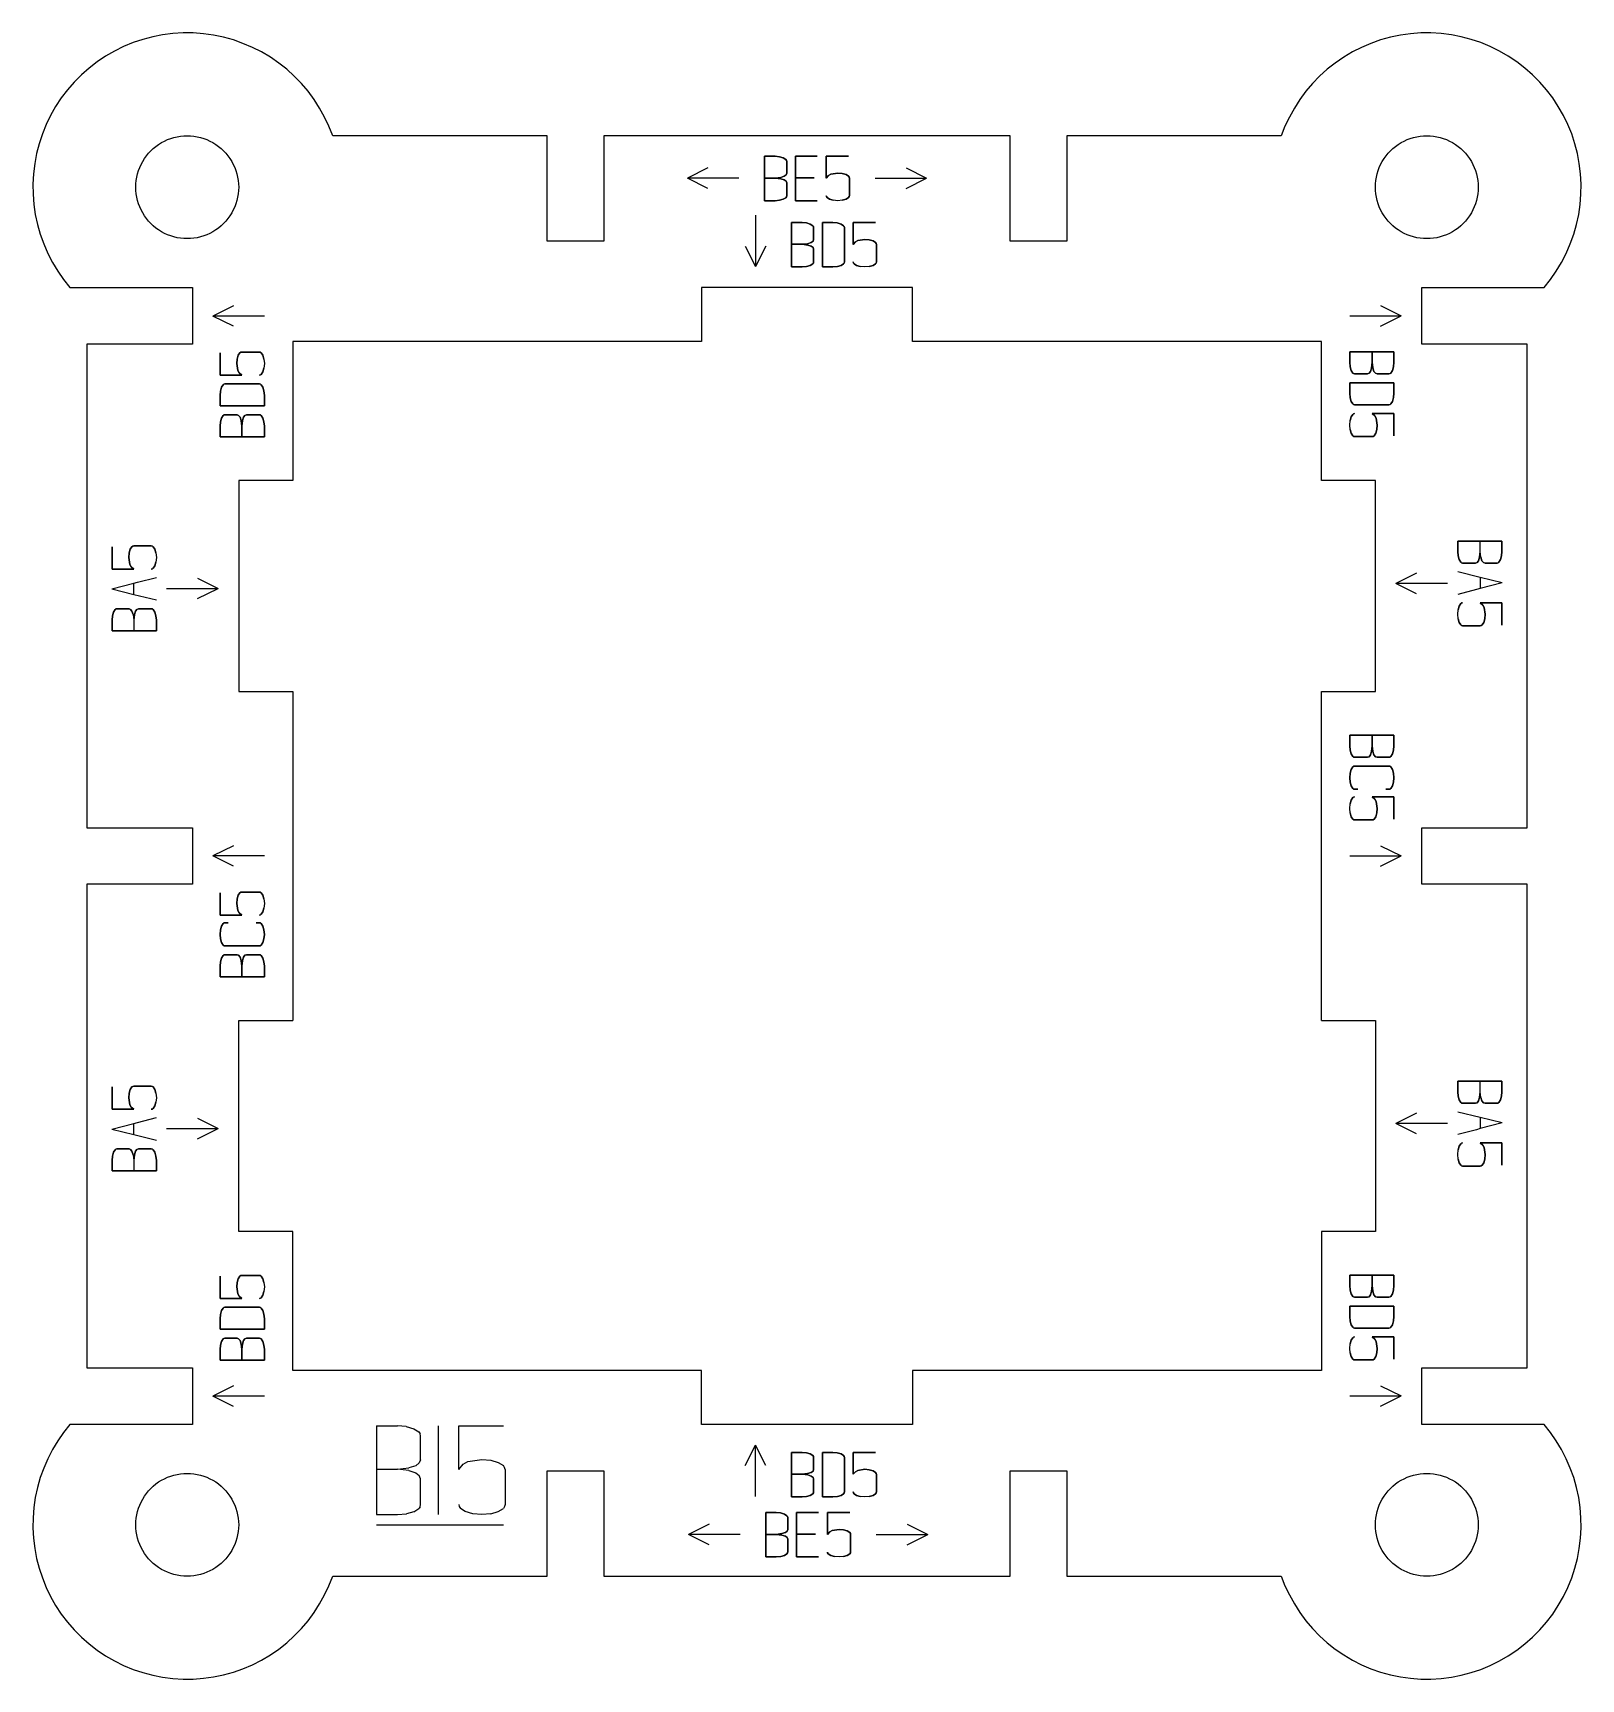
# Model space of a CAD drawing. Header units: millimetres. Extents: x 1078 to 1229, y -224 to -64.
import ezdxf

# ---------------------------------------------------------------- set-up
doc = ezdxf.new("R2010")
doc.units = ezdxf.units.MM
doc.layers.add('coding', color=2, linetype='Continuous')

msp = doc.modelspace()

# ---------------------------------------------------------------- linework, layer by layer
for p, q in [((1092.89, -63.95), (1091.9, -64.01)), ((1093.88, -63.95), (1092.89, -63.95)), ((1094.87, -64.02), (1093.88, -63.95)), ((1213.21, -63.95), (1212.22, -64.02)), ((1214.2, -63.95), (1213.21, -63.95)), ((1215.19, -64.01), (1214.2, -63.95)), ((1087.12, -65.27), (1086.23, -65.71)), ((1088.04, -64.89), (1087.12, -65.27)), ((1088.98, -64.58), (1088.04, -64.89)), ((1089.94, -64.32), (1088.98, -64.58)), ((1090.91, -64.13), (1089.94, -64.32)), ((1091.9, -64.01), (1090.91, -64.13)), ((1095.86, -64.16), (1094.87, -64.02)), ((1096.83, -64.36), (1095.86, -64.16)), ((1097.79, -64.63), (1096.83, -64.36)), ((1098.72, -64.96), (1097.79, -64.63)), ((1099.64, -65.35), (1098.72, -64.96)), ((1100.52, -65.8), (1099.64, -65.35)), ((1207.46, -65.35), (1206.57, -65.8)), ((1208.37, -64.96), (1207.46, -65.35)), ((1209.31, -64.63), (1208.37, -64.96)), ((1210.26, -64.36), (1209.31, -64.63)), ((1211.23, -64.16), (1210.26, -64.36)), ((1212.22, -64.02), (1211.23, -64.16)), ((1216.18, -64.13), (1215.19, -64.01)), ((1217.15, -64.32), (1216.18, -64.13)), ((1218.11, -64.58), (1217.15, -64.32)), ((1219.05, -64.89), (1218.11, -64.58)), ((1219.97, -65.27), (1219.05, -64.89)), ((1220.86, -65.71), (1219.97, -65.27)), ((1084.54, -66.76), (1083.76, -67.37)), ((1085.37, -66.21), (1084.54, -66.76)), ((1086.23, -65.71), (1085.37, -66.21)), ((1101.38, -66.3), (1100.52, -65.8)), ((1102.19, -66.87), (1101.38, -66.3)), ((1102.97, -67.48), (1102.19, -66.87)), ((1204.9, -66.87), (1204.12, -67.48)), ((1205.72, -66.3), (1204.9, -66.87)), ((1206.57, -65.8), (1205.72, -66.3)), ((1221.72, -66.21), (1220.86, -65.71)), ((1222.55, -66.76), (1221.72, -66.21)), ((1223.33, -67.37), (1222.55, -66.76)), ((1082.31, -68.73), (1081.66, -69.48)), ((1083.01, -68.02), (1082.31, -68.73)), ((1083.76, -67.37), (1083.01, -68.02)), ((1103.71, -68.15), (1102.97, -67.48)), ((1104.4, -68.86), (1103.71, -68.15)), ((1203.38, -68.15), (1202.69, -68.86)), ((1204.12, -67.48), (1203.38, -68.15)), ((1224.08, -68.02), (1223.33, -67.37)), ((1224.78, -68.73), (1224.08, -68.02)), ((1225.43, -69.48), (1224.78, -68.73)), ((1081.06, -70.27), (1080.51, -71.09)), ((1081.66, -69.48), (1081.06, -70.27)), ((1105.05, -69.62), (1104.4, -68.86)), ((1105.64, -70.41), (1105.05, -69.62)), ((1202.05, -69.62), (1201.45, -70.41)), ((1202.69, -68.86), (1202.05, -69.62)), ((1226.03, -70.27), (1225.43, -69.48)), ((1226.58, -71.09), (1226.03, -70.27)), ((1080.02, -71.96), (1079.59, -72.85)), ((1080.51, -71.09), (1080.02, -71.96)), ((1106.17, -71.25), (1105.64, -70.41)), ((1106.65, -72.12), (1106.17, -71.25)), ((1200.92, -71.25), (1200.44, -72.12)), ((1201.45, -70.41), (1200.92, -71.25)), ((1227.07, -71.96), (1226.58, -71.09)), ((1227.5, -72.85), (1227.07, -71.96)), ((1079.59, -72.85), (1079.22, -73.77)), ((1107.08, -73.02), (1106.65, -72.12)), ((1107.44, -73.94), (1107.08, -73.02)), ((1200.01, -73.02), (1199.65, -73.94)), ((1200.44, -72.12), (1200.01, -73.02)), ((1227.88, -73.77), (1227.5, -72.85)), ((1078.9, -74.71), (1078.66, -75.68)), ((1079.22, -73.77), (1078.9, -74.71)), ((1089.76, -75.41), (1090, -75.18)), ((1090, -75.18), (1090.25, -74.97)), ((1090.25, -74.97), (1090.52, -74.78)), ((1090.52, -74.78), (1090.8, -74.61)), ((1090.8, -74.61), (1091.08, -74.46)), ((1091.08, -74.46), (1091.38, -74.32)), ((1091.38, -74.32), (1091.69, -74.21)), ((1091.69, -74.21), (1092, -74.11)), ((1092, -74.11), (1092.32, -74.04)), ((1092.32, -74.04), (1092.64, -73.98)), ((1092.64, -73.98), (1092.97, -73.95)), ((1092.97, -73.95), (1093.3, -73.94)), ((1093.3, -73.94), (1093.62, -73.95)), ((1093.62, -73.95), (1093.95, -73.98)), ((1093.95, -73.98), (1094.27, -74.04)), ((1094.27, -74.04), (1094.59, -74.11)), ((1094.59, -74.11), (1094.9, -74.21)), ((1094.9, -74.21), (1095.21, -74.32)), ((1095.21, -74.32), (1095.51, -74.46)), ((1095.51, -74.46), (1095.8, -74.61)), ((1095.8, -74.61), (1096.07, -74.78)), ((1096.07, -74.78), (1096.34, -74.97)), ((1096.34, -74.97), (1096.59, -75.18)), ((1096.59, -75.18), (1096.83, -75.41)), ((1128.3, -73.94), (1107.44, -73.94)), ((1128.3, -84.19), (1128.3, -73.94)), ((1173.3, -73.94), (1133.8, -73.94)), ((1133.8, -73.94), (1133.8, -84.19)), ((1173.3, -84.19), (1173.3, -73.94)), ((1178.8, -73.94), (1178.8, -84.19)), ((1199.65, -73.94), (1178.8, -73.94)), ((1210.26, -75.41), (1210.5, -75.18)), ((1210.5, -75.18), (1210.75, -74.97)), ((1210.75, -74.97), (1211.02, -74.78)), ((1211.02, -74.78), (1211.3, -74.61)), ((1211.3, -74.61), (1211.58, -74.46)), ((1211.58, -74.46), (1211.88, -74.32)), ((1211.88, -74.32), (1212.19, -74.21)), ((1212.19, -74.21), (1212.5, -74.11)), ((1212.5, -74.11), (1212.82, -74.04)), ((1212.82, -74.04), (1213.14, -73.98)), ((1213.14, -73.98), (1213.47, -73.95)), ((1213.47, -73.95), (1213.8, -73.94)), ((1213.8, -73.94), (1214.12, -73.95)), ((1214.12, -73.95), (1214.45, -73.98)), ((1214.45, -73.98), (1214.77, -74.04)), ((1214.77, -74.04), (1215.09, -74.11)), ((1215.09, -74.11), (1215.4, -74.21)), ((1215.4, -74.21), (1215.71, -74.32)), ((1215.71, -74.32), (1216.01, -74.46)), ((1216.01, -74.46), (1216.3, -74.61)), ((1216.3, -74.61), (1216.57, -74.78)), ((1216.57, -74.78), (1216.84, -74.97)), ((1216.84, -74.97), (1217.09, -75.18)), ((1217.09, -75.18), (1217.33, -75.41)), ((1228.19, -74.71), (1227.88, -73.77)), ((1228.44, -75.68), (1228.19, -74.71)), ((1078.47, -76.65), (1078.35, -77.64)), ((1078.66, -75.68), (1078.47, -76.65)), ((1088.68, -77.03), (1088.81, -76.73)), ((1088.81, -76.73), (1088.97, -76.44)), ((1088.97, -76.44), (1089.14, -76.16)), ((1089.14, -76.16), (1089.33, -75.9)), ((1089.33, -75.9), (1089.54, -75.64)), ((1089.54, -75.64), (1089.76, -75.41)), ((1096.83, -75.41), (1097.06, -75.64)), ((1097.06, -75.64), (1097.26, -75.9)), ((1097.26, -75.9), (1097.45, -76.16)), ((1097.45, -76.16), (1097.63, -76.44)), ((1097.63, -76.44), (1097.78, -76.73)), ((1097.78, -76.73), (1097.92, -77.03)), ((1209.18, -77.03), (1209.31, -76.73)), ((1209.31, -76.73), (1209.47, -76.44)), ((1209.47, -76.44), (1209.64, -76.16)), ((1209.64, -76.16), (1209.83, -75.9)), ((1209.83, -75.9), (1210.04, -75.64)), ((1210.04, -75.64), (1210.26, -75.41)), ((1217.33, -75.41), (1217.55, -75.64)), ((1217.55, -75.64), (1217.76, -75.9)), ((1217.76, -75.9), (1217.95, -76.16)), ((1217.95, -76.16), (1218.13, -76.44)), ((1218.13, -76.44), (1218.28, -76.73)), ((1218.28, -76.73), (1218.41, -77.03)), ((1228.62, -76.65), (1228.44, -75.68)), ((1228.74, -77.64), (1228.62, -76.65)), ((1078.35, -77.64), (1078.3, -78.63)), ((1088.31, -78.61), (1088.34, -78.29)), ((1088.34, -78.29), (1088.39, -77.97)), ((1088.39, -77.97), (1088.47, -77.65)), ((1088.47, -77.65), (1088.56, -77.33)), ((1088.56, -77.33), (1088.68, -77.03)), ((1097.92, -77.03), (1098.03, -77.33)), ((1098.03, -77.33), (1098.13, -77.65)), ((1098.13, -77.65), (1098.2, -77.97)), ((1098.2, -77.97), (1098.25, -78.29)), ((1098.25, -78.29), (1098.29, -78.61)), ((1208.81, -78.61), (1208.84, -78.29)), ((1208.84, -78.29), (1208.89, -77.97)), ((1208.89, -77.97), (1208.97, -77.65)), ((1208.97, -77.65), (1209.06, -77.33)), ((1209.06, -77.33), (1209.18, -77.03)), ((1218.41, -77.03), (1218.53, -77.33)), ((1218.53, -77.33), (1218.62, -77.65)), ((1218.62, -77.65), (1218.7, -77.97)), ((1218.7, -77.97), (1218.75, -78.29)), ((1218.75, -78.29), (1218.78, -78.61)), ((1228.79, -78.63), (1228.74, -77.64)), ((1078.3, -78.63), (1078.31, -79.62)), ((1078.31, -79.62), (1078.39, -80.61)), ((1088.3, -78.94), (1088.31, -78.61)), ((1088.31, -79.27), (1088.3, -78.94)), ((1088.34, -79.59), (1088.31, -79.27)), ((1088.39, -79.92), (1088.34, -79.59)), ((1088.47, -80.24), (1088.39, -79.92)), ((1098.2, -79.92), (1098.13, -80.24)), ((1098.25, -79.59), (1098.2, -79.92)), ((1098.29, -79.27), (1098.25, -79.59)), ((1098.29, -78.61), (1098.3, -78.94)), ((1098.3, -78.94), (1098.29, -79.27)), ((1208.8, -78.94), (1208.81, -78.61)), ((1208.81, -79.27), (1208.8, -78.94)), ((1208.84, -79.59), (1208.81, -79.27)), ((1208.89, -79.92), (1208.84, -79.59)), ((1208.97, -80.24), (1208.89, -79.92)), ((1218.7, -79.92), (1218.62, -80.24)), ((1218.75, -79.59), (1218.7, -79.92)), ((1218.78, -79.27), (1218.75, -79.59)), ((1218.78, -78.61), (1218.8, -78.94)), ((1218.8, -78.94), (1218.78, -79.27)), ((1228.7, -80.61), (1228.78, -79.62)), ((1228.78, -79.62), (1228.79, -78.63)), ((1078.39, -80.61), (1078.53, -81.6)), ((1088.56, -80.55), (1088.47, -80.24)), ((1088.68, -80.85), (1088.56, -80.55)), ((1088.81, -81.15), (1088.68, -80.85)), ((1088.97, -81.44), (1088.81, -81.15)), ((1089.14, -81.72), (1088.97, -81.44)), ((1097.63, -81.44), (1097.45, -81.72)), ((1097.78, -81.15), (1097.63, -81.44)), ((1097.92, -80.85), (1097.78, -81.15)), ((1098.03, -80.55), (1097.92, -80.85)), ((1098.13, -80.24), (1098.03, -80.55)), ((1209.06, -80.55), (1208.97, -80.24)), ((1209.18, -80.85), (1209.06, -80.55)), ((1209.31, -81.15), (1209.18, -80.85)), ((1209.47, -81.44), (1209.31, -81.15)), ((1209.64, -81.72), (1209.47, -81.44)), ((1218.13, -81.44), (1217.95, -81.72)), ((1218.28, -81.15), (1218.13, -81.44)), ((1218.41, -80.85), (1218.28, -81.15)), ((1218.53, -80.55), (1218.41, -80.85)), ((1218.62, -80.24), (1218.53, -80.55)), ((1228.56, -81.6), (1228.7, -80.61)), ((1078.53, -81.6), (1078.74, -82.57)), ((1078.74, -82.57), (1079.01, -83.52)), ((1089.33, -81.98), (1089.14, -81.72)), ((1089.54, -82.24), (1089.33, -81.98)), ((1089.76, -82.48), (1089.54, -82.24)), ((1090, -82.7), (1089.76, -82.48)), ((1090.25, -82.91), (1090, -82.7)), ((1090.52, -83.1), (1090.25, -82.91)), ((1090.8, -83.27), (1090.52, -83.1)), ((1096.07, -83.1), (1095.8, -83.27)), ((1096.34, -82.91), (1096.07, -83.1)), ((1096.59, -82.7), (1096.34, -82.91)), ((1096.83, -82.48), (1096.59, -82.7)), ((1097.06, -82.24), (1096.83, -82.48)), ((1097.26, -81.98), (1097.06, -82.24)), ((1097.45, -81.72), (1097.26, -81.98)), ((1209.83, -81.98), (1209.64, -81.72)), ((1210.04, -82.24), (1209.83, -81.98)), ((1210.26, -82.48), (1210.04, -82.24)), ((1210.5, -82.7), (1210.26, -82.48)), ((1210.75, -82.91), (1210.5, -82.7)), ((1211.02, -83.1), (1210.75, -82.91)), ((1211.3, -83.27), (1211.02, -83.1)), ((1216.57, -83.1), (1216.3, -83.27)), ((1216.84, -82.91), (1216.57, -83.1)), ((1217.09, -82.7), (1216.84, -82.91)), ((1217.33, -82.48), (1217.09, -82.7)), ((1217.55, -82.24), (1217.33, -82.48)), ((1217.76, -81.98), (1217.55, -82.24)), ((1217.95, -81.72), (1217.76, -81.98)), ((1228.08, -83.52), (1228.35, -82.57)), ((1228.35, -82.57), (1228.56, -81.6)), ((1079.01, -83.52), (1079.35, -84.46)), ((1079.35, -84.46), (1079.74, -85.37)), ((1091.08, -83.43), (1090.8, -83.27)), ((1091.38, -83.56), (1091.08, -83.43)), ((1091.69, -83.68), (1091.38, -83.56)), ((1092, -83.77), (1091.69, -83.68)), ((1092.32, -83.85), (1092, -83.77)), ((1092.64, -83.9), (1092.32, -83.85)), ((1092.97, -83.93), (1092.64, -83.9)), ((1093.3, -83.94), (1092.97, -83.93)), ((1093.62, -83.93), (1093.3, -83.94)), ((1093.95, -83.9), (1093.62, -83.93)), ((1094.27, -83.85), (1093.95, -83.9)), ((1094.59, -83.77), (1094.27, -83.85)), ((1094.9, -83.68), (1094.59, -83.77)), ((1095.21, -83.56), (1094.9, -83.68)), ((1095.51, -83.43), (1095.21, -83.56)), ((1095.8, -83.27), (1095.51, -83.43)), ((1133.8, -84.19), (1128.3, -84.19)), ((1178.8, -84.19), (1173.3, -84.19)), ((1211.58, -83.43), (1211.3, -83.27)), ((1211.88, -83.56), (1211.58, -83.43)), ((1212.19, -83.68), (1211.88, -83.56)), ((1212.5, -83.77), (1212.19, -83.68)), ((1212.82, -83.85), (1212.5, -83.77)), ((1213.14, -83.9), (1212.82, -83.85)), ((1213.47, -83.93), (1213.14, -83.9)), ((1213.8, -83.94), (1213.47, -83.93)), ((1214.12, -83.93), (1213.8, -83.94)), ((1214.45, -83.9), (1214.12, -83.93)), ((1214.77, -83.85), (1214.45, -83.9)), ((1215.09, -83.77), (1214.77, -83.85)), ((1215.4, -83.68), (1215.09, -83.77)), ((1215.71, -83.56), (1215.4, -83.68)), ((1216.01, -83.43), (1215.71, -83.56)), ((1216.3, -83.27), (1216.01, -83.43)), ((1227.35, -85.37), (1227.74, -84.46)), ((1227.74, -84.46), (1228.08, -83.52)), ((1079.74, -85.37), (1080.2, -86.25)), ((1080.2, -86.25), (1080.71, -87.1)), ((1226.38, -87.1), (1226.89, -86.25)), ((1226.89, -86.25), (1227.35, -85.37)), ((1080.71, -87.1), (1081.28, -87.92)), ((1081.28, -87.92), (1081.9, -88.69)), ((1225.19, -88.69), (1225.81, -87.92)), ((1225.81, -87.92), (1226.38, -87.1)), ((1081.9, -88.69), (1093.8, -88.69)), ((1093.8, -88.69), (1093.8, -94.19)), ((1163.8, -88.69), (1143.3, -88.69)), ((1143.3, -88.69), (1143.3, -93.94)), ((1163.8, -93.94), (1163.8, -88.69)), ((1213.3, -88.69), (1225.19, -88.69)), ((1213.3, -94.19), (1213.3, -88.69)), ((1093.8, -94.19), (1083.55, -94.19)), ((1083.55, -94.19), (1083.55, -141.19)), ((1103.55, -93.94), (1103.55, -107.44)), ((1143.3, -93.94), (1103.55, -93.94)), ((1203.55, -93.94), (1163.8, -93.94)), ((1203.55, -107.44), (1203.55, -93.94)), ((1223.55, -94.19), (1213.3, -94.19)), ((1223.55, -141.19), (1223.55, -94.19)), ((1103.55, -107.44), (1098.3, -107.44)), ((1098.3, -107.44), (1098.3, -127.94)), ((1208.8, -107.44), (1203.55, -107.44)), ((1208.8, -127.94), (1208.8, -107.44)), ((1098.3, -127.94), (1103.55, -127.94)), ((1103.55, -127.94), (1103.55, -159.94)), ((1203.55, -127.94), (1208.8, -127.94)), ((1203.55, -159.94), (1203.55, -127.94)), ((1083.55, -141.19), (1093.8, -141.19)), ((1093.8, -141.19), (1093.8, -146.69)), ((1213.3, -146.69), (1213.3, -141.19)), ((1213.3, -141.19), (1223.55, -141.19)), ((1093.8, -146.69), (1083.55, -146.69)), ((1083.55, -146.69), (1083.55, -193.69)), ((1223.55, -146.69), (1213.3, -146.69)), ((1223.55, -193.69), (1223.55, -146.69)), ((1098.3, -180.44), (1098.3, -159.94)), ((1098.3, -159.94), (1103.55, -159.94)), ((1203.55, -159.94), (1208.8, -159.94)), ((1208.8, -159.94), (1208.8, -180.44)), ((1103.55, -180.44), (1098.3, -180.44)), ((1103.55, -193.94), (1103.55, -180.44)), ((1208.8, -180.44), (1203.55, -180.44)), ((1203.55, -180.44), (1203.55, -193.94)), ((1083.55, -193.69), (1093.8, -193.69)), ((1093.8, -193.69), (1093.8, -199.19)), ((1143.3, -193.94), (1103.55, -193.94)), ((1143.3, -199.19), (1143.3, -193.94)), ((1203.55, -193.94), (1163.8, -193.94)), ((1163.8, -193.94), (1163.8, -199.19)), ((1213.3, -199.19), (1213.3, -193.69)), ((1213.3, -193.69), (1223.55, -193.69)), ((1081.28, -199.97), (1080.71, -200.78)), ((1081.9, -199.19), (1081.28, -199.97)), ((1093.8, -199.19), (1081.9, -199.19)), ((1163.8, -199.19), (1143.3, -199.19)), ((1225.19, -199.19), (1213.3, -199.19)), ((1225.81, -199.97), (1225.19, -199.19)), ((1226.38, -200.78), (1225.81, -199.97)), ((1080.71, -200.78), (1080.2, -201.63)), ((1226.89, -201.63), (1226.38, -200.78)), ((1079.74, -202.52), (1079.35, -203.43)), ((1080.2, -201.63), (1079.74, -202.52)), ((1227.35, -202.52), (1226.89, -201.63)), ((1227.74, -203.43), (1227.35, -202.52)), ((1079.01, -204.36), (1078.74, -205.32)), ((1079.35, -203.43), (1079.01, -204.36)), ((1090.25, -204.97), (1090.52, -204.78)), ((1090.52, -204.78), (1090.8, -204.61)), ((1090.8, -204.61), (1091.08, -204.46)), ((1091.08, -204.46), (1091.38, -204.32)), ((1091.38, -204.32), (1091.69, -204.21)), ((1091.69, -204.21), (1092, -204.11)), ((1092, -204.11), (1092.32, -204.04)), ((1092.32, -204.04), (1092.64, -203.98)), ((1092.64, -203.98), (1092.97, -203.95)), ((1092.97, -203.95), (1093.3, -203.94)), ((1093.3, -203.94), (1093.62, -203.95)), ((1093.62, -203.95), (1093.95, -203.98)), ((1093.95, -203.98), (1094.27, -204.04)), ((1094.27, -204.04), (1094.59, -204.11)), ((1094.59, -204.11), (1094.9, -204.21)), ((1094.9, -204.21), (1095.21, -204.32)), ((1095.21, -204.32), (1095.51, -204.46)), ((1095.51, -204.46), (1095.8, -204.61)), ((1095.8, -204.61), (1096.07, -204.78)), ((1096.07, -204.78), (1096.34, -204.97)), ((1128.3, -203.69), (1133.8, -203.69)), ((1128.3, -213.94), (1128.3, -203.69)), ((1133.8, -203.69), (1133.8, -213.94)), ((1173.3, -213.94), (1173.3, -203.69)), ((1173.3, -203.69), (1178.8, -203.69)), ((1178.8, -203.69), (1178.8, -213.94)), ((1210.75, -204.97), (1211.02, -204.78)), ((1211.02, -204.78), (1211.3, -204.61)), ((1211.3, -204.61), (1211.58, -204.46)), ((1211.58, -204.46), (1211.88, -204.32)), ((1211.88, -204.32), (1212.19, -204.21)), ((1212.19, -204.21), (1212.5, -204.11)), ((1212.5, -204.11), (1212.82, -204.04)), ((1212.82, -204.04), (1213.14, -203.98)), ((1213.14, -203.98), (1213.47, -203.95)), ((1213.47, -203.95), (1213.8, -203.94)), ((1213.8, -203.94), (1214.12, -203.95)), ((1214.12, -203.95), (1214.45, -203.98)), ((1214.45, -203.98), (1214.77, -204.04)), ((1214.77, -204.04), (1215.09, -204.11)), ((1215.09, -204.11), (1215.4, -204.21)), ((1215.4, -204.21), (1215.71, -204.32)), ((1215.71, -204.32), (1216.01, -204.46)), ((1216.01, -204.46), (1216.3, -204.61)), ((1216.3, -204.61), (1216.57, -204.78)), ((1216.57, -204.78), (1216.84, -204.97)), ((1228.08, -204.36), (1227.74, -203.43)), ((1228.35, -205.32), (1228.08, -204.36)), ((1078.53, -206.29), (1078.39, -207.27)), ((1078.74, -205.32), (1078.53, -206.29)), ((1088.97, -206.44), (1089.14, -206.16)), ((1089.14, -206.16), (1089.33, -205.9)), ((1089.33, -205.9), (1089.54, -205.64)), ((1089.54, -205.64), (1089.76, -205.41)), ((1089.76, -205.41), (1090, -205.18)), ((1090, -205.18), (1090.25, -204.97)), ((1096.34, -204.97), (1096.59, -205.18)), ((1096.59, -205.18), (1096.83, -205.41)), ((1096.83, -205.41), (1097.06, -205.64)), ((1097.06, -205.64), (1097.26, -205.9)), ((1097.26, -205.9), (1097.45, -206.16)), ((1097.45, -206.16), (1097.63, -206.44)), ((1209.47, -206.44), (1209.64, -206.16)), ((1209.64, -206.16), (1209.83, -205.9)), ((1209.83, -205.9), (1210.04, -205.64)), ((1210.04, -205.64), (1210.26, -205.41)), ((1210.26, -205.41), (1210.5, -205.18)), ((1210.5, -205.18), (1210.75, -204.97)), ((1216.84, -204.97), (1217.09, -205.18)), ((1217.09, -205.18), (1217.33, -205.41)), ((1217.33, -205.41), (1217.55, -205.64)), ((1217.55, -205.64), (1217.76, -205.9)), ((1217.76, -205.9), (1217.95, -206.16)), ((1217.95, -206.16), (1218.13, -206.44)), ((1228.56, -206.29), (1228.35, -205.32)), ((1228.7, -207.27), (1228.56, -206.29)), ((1078.39, -207.27), (1078.31, -208.26)), ((1088.34, -208.29), (1088.39, -207.97)), ((1088.39, -207.97), (1088.47, -207.65)), ((1088.47, -207.65), (1088.56, -207.33)), ((1088.56, -207.33), (1088.68, -207.03)), ((1088.68, -207.03), (1088.81, -206.73)), ((1088.81, -206.73), (1088.97, -206.44)), ((1097.63, -206.44), (1097.78, -206.73)), ((1097.78, -206.73), (1097.92, -207.03)), ((1097.92, -207.03), (1098.03, -207.33)), ((1098.03, -207.33), (1098.13, -207.65)), ((1098.13, -207.65), (1098.2, -207.97)), ((1098.2, -207.97), (1098.25, -208.29)), ((1208.84, -208.29), (1208.89, -207.97)), ((1208.89, -207.97), (1208.97, -207.65)), ((1208.97, -207.65), (1209.06, -207.33)), ((1209.06, -207.33), (1209.18, -207.03)), ((1209.18, -207.03), (1209.31, -206.73)), ((1209.31, -206.73), (1209.47, -206.44)), ((1218.13, -206.44), (1218.28, -206.73)), ((1218.28, -206.73), (1218.41, -207.03)), ((1218.41, -207.03), (1218.53, -207.33)), ((1218.53, -207.33), (1218.62, -207.65)), ((1218.62, -207.65), (1218.7, -207.97)), ((1218.7, -207.97), (1218.75, -208.29)), ((1228.78, -208.26), (1228.7, -207.27)), ((1078.31, -208.26), (1078.3, -209.25)), ((1078.3, -209.25), (1078.35, -210.24)), ((1088.3, -208.94), (1088.31, -208.61)), ((1088.31, -209.27), (1088.3, -208.94)), ((1088.31, -208.61), (1088.34, -208.29)), ((1088.34, -209.59), (1088.31, -209.27)), ((1098.25, -208.29), (1098.29, -208.61)), ((1098.29, -209.27), (1098.25, -209.59)), ((1098.29, -208.61), (1098.3, -208.94)), ((1098.3, -208.94), (1098.29, -209.27)), ((1208.8, -208.94), (1208.81, -208.61)), ((1208.81, -209.27), (1208.8, -208.94)), ((1208.81, -208.61), (1208.84, -208.29)), ((1208.84, -209.59), (1208.81, -209.27)), ((1218.75, -208.29), (1218.78, -208.61)), ((1218.78, -209.27), (1218.75, -209.59)), ((1218.78, -208.61), (1218.8, -208.94)), ((1218.8, -208.94), (1218.78, -209.27)), ((1228.74, -210.24), (1228.79, -209.25)), ((1228.79, -209.25), (1228.78, -208.26)), ((1078.35, -210.24), (1078.47, -211.23)), ((1088.39, -209.92), (1088.34, -209.59)), ((1088.47, -210.24), (1088.39, -209.92)), ((1088.56, -210.55), (1088.47, -210.24)), ((1088.68, -210.85), (1088.56, -210.55)), ((1088.81, -211.15), (1088.68, -210.85)), ((1088.97, -211.44), (1088.81, -211.15)), ((1097.78, -211.15), (1097.63, -211.44)), ((1097.92, -210.85), (1097.78, -211.15)), ((1098.03, -210.55), (1097.92, -210.85)), ((1098.13, -210.24), (1098.03, -210.55)), ((1098.2, -209.92), (1098.13, -210.24)), ((1098.25, -209.59), (1098.2, -209.92)), ((1208.89, -209.92), (1208.84, -209.59)), ((1208.97, -210.24), (1208.89, -209.92)), ((1209.06, -210.55), (1208.97, -210.24)), ((1209.18, -210.85), (1209.06, -210.55)), ((1209.31, -211.15), (1209.18, -210.85)), ((1209.47, -211.44), (1209.31, -211.15)), ((1218.28, -211.15), (1218.13, -211.44)), ((1218.41, -210.85), (1218.28, -211.15)), ((1218.53, -210.55), (1218.41, -210.85)), ((1218.62, -210.24), (1218.53, -210.55)), ((1218.7, -209.92), (1218.62, -210.24)), ((1218.75, -209.59), (1218.7, -209.92)), ((1228.62, -211.23), (1228.74, -210.24)), ((1078.47, -211.23), (1078.66, -212.21)), ((1078.66, -212.21), (1078.9, -213.17)), ((1089.14, -211.72), (1088.97, -211.44)), ((1089.33, -211.98), (1089.14, -211.72)), ((1089.54, -212.24), (1089.33, -211.98)), ((1089.76, -212.48), (1089.54, -212.24)), ((1090, -212.7), (1089.76, -212.48)), ((1090.25, -212.91), (1090, -212.7)), ((1096.59, -212.7), (1096.34, -212.91)), ((1096.83, -212.48), (1096.59, -212.7)), ((1097.06, -212.24), (1096.83, -212.48)), ((1097.26, -211.98), (1097.06, -212.24)), ((1097.45, -211.72), (1097.26, -211.98)), ((1097.63, -211.44), (1097.45, -211.72)), ((1209.64, -211.72), (1209.47, -211.44)), ((1209.83, -211.98), (1209.64, -211.72)), ((1210.04, -212.24), (1209.83, -211.98)), ((1210.26, -212.48), (1210.04, -212.24)), ((1210.5, -212.7), (1210.26, -212.48)), ((1210.75, -212.91), (1210.5, -212.7)), ((1217.09, -212.7), (1216.84, -212.91)), ((1217.33, -212.48), (1217.09, -212.7)), ((1217.55, -212.24), (1217.33, -212.48)), ((1217.76, -211.98), (1217.55, -212.24)), ((1217.95, -211.72), (1217.76, -211.98)), ((1218.13, -211.44), (1217.95, -211.72)), ((1228.19, -213.17), (1228.44, -212.21)), ((1228.44, -212.21), (1228.62, -211.23)), ((1078.9, -213.17), (1079.22, -214.11)), ((1079.22, -214.11), (1079.59, -215.03)), ((1090.52, -213.1), (1090.25, -212.91)), ((1090.8, -213.27), (1090.52, -213.1)), ((1091.08, -213.43), (1090.8, -213.27)), ((1091.38, -213.56), (1091.08, -213.43)), ((1091.69, -213.68), (1091.38, -213.56)), ((1092, -213.77), (1091.69, -213.68)), ((1092.32, -213.85), (1092, -213.77)), ((1092.64, -213.9), (1092.32, -213.85)), ((1092.97, -213.93), (1092.64, -213.9)), ((1093.3, -213.94), (1092.97, -213.93)), ((1093.62, -213.93), (1093.3, -213.94)), ((1093.95, -213.9), (1093.62, -213.93)), ((1094.27, -213.85), (1093.95, -213.9)), ((1094.59, -213.77), (1094.27, -213.85)), ((1094.9, -213.68), (1094.59, -213.77)), ((1095.21, -213.56), (1094.9, -213.68)), ((1095.51, -213.43), (1095.21, -213.56)), ((1095.8, -213.27), (1095.51, -213.43)), ((1096.07, -213.1), (1095.8, -213.27)), ((1096.34, -212.91), (1096.07, -213.1)), ((1107.08, -214.87), (1107.44, -213.94)), ((1107.44, -213.94), (1128.3, -213.94)), ((1133.8, -213.94), (1173.3, -213.94)), ((1178.8, -213.94), (1199.65, -213.94)), ((1199.65, -213.94), (1200.01, -214.87)), ((1211.02, -213.1), (1210.75, -212.91)), ((1211.3, -213.27), (1211.02, -213.1)), ((1211.58, -213.43), (1211.3, -213.27)), ((1211.88, -213.56), (1211.58, -213.43)), ((1212.19, -213.68), (1211.88, -213.56)), ((1212.5, -213.77), (1212.19, -213.68)), ((1212.82, -213.85), (1212.5, -213.77)), ((1213.14, -213.9), (1212.82, -213.85)), ((1213.47, -213.93), (1213.14, -213.9)), ((1213.8, -213.94), (1213.47, -213.93)), ((1214.12, -213.93), (1213.8, -213.94)), ((1214.45, -213.9), (1214.12, -213.93)), ((1214.77, -213.85), (1214.45, -213.9)), ((1215.09, -213.77), (1214.77, -213.85)), ((1215.4, -213.68), (1215.09, -213.77)), ((1215.71, -213.56), (1215.4, -213.68)), ((1216.01, -213.43), (1215.71, -213.56)), ((1216.3, -213.27), (1216.01, -213.43)), ((1216.57, -213.1), (1216.3, -213.27)), ((1216.84, -212.91), (1216.57, -213.1)), ((1227.5, -215.03), (1227.88, -214.11)), ((1227.88, -214.11), (1228.19, -213.17)), ((1079.59, -215.03), (1080.02, -215.92)), ((1080.02, -215.92), (1080.51, -216.79)), ((1106.17, -216.63), (1106.65, -215.76)), ((1106.65, -215.76), (1107.08, -214.87)), ((1200.01, -214.87), (1200.44, -215.76)), ((1200.44, -215.76), (1200.92, -216.63)), ((1226.58, -216.79), (1227.07, -215.92)), ((1227.07, -215.92), (1227.5, -215.03)), ((1080.51, -216.79), (1081.06, -217.62)), ((1105.05, -218.27), (1105.64, -217.47)), ((1105.64, -217.47), (1106.17, -216.63)), ((1200.92, -216.63), (1201.45, -217.47)), ((1201.45, -217.47), (1202.05, -218.27)), ((1226.03, -217.62), (1226.58, -216.79)), ((1081.06, -217.62), (1081.66, -218.41)), ((1081.66, -218.41), (1082.31, -219.16)), ((1082.31, -219.16), (1083.01, -219.86)), ((1103.71, -219.74), (1104.4, -219.02)), ((1104.4, -219.02), (1105.05, -218.27)), ((1202.05, -218.27), (1202.69, -219.02)), ((1202.69, -219.02), (1203.38, -219.74)), ((1224.08, -219.86), (1224.78, -219.16)), ((1224.78, -219.16), (1225.43, -218.41)), ((1225.43, -218.41), (1226.03, -217.62)), ((1083.01, -219.86), (1083.76, -220.52)), ((1083.76, -220.52), (1084.54, -221.12)), ((1102.19, -221.02), (1102.97, -220.4)), ((1102.97, -220.4), (1103.71, -219.74)), ((1203.38, -219.74), (1204.12, -220.4)), ((1204.12, -220.4), (1204.9, -221.02)), ((1222.55, -221.12), (1223.33, -220.52)), ((1223.33, -220.52), (1224.08, -219.86)), ((1084.54, -221.12), (1085.37, -221.68)), ((1085.37, -221.68), (1086.23, -222.17)), ((1086.23, -222.17), (1087.12, -222.61)), ((1099.64, -222.54), (1100.52, -222.09)), ((1100.52, -222.09), (1101.38, -221.58)), ((1101.38, -221.58), (1102.19, -221.02)), ((1204.9, -221.02), (1205.72, -221.58)), ((1205.72, -221.58), (1206.57, -222.09)), ((1206.57, -222.09), (1207.46, -222.54)), ((1219.97, -222.61), (1220.86, -222.17)), ((1220.86, -222.17), (1221.72, -221.68)), ((1221.72, -221.68), (1222.55, -221.12)), ((1087.12, -222.61), (1088.04, -222.99)), ((1088.04, -222.99), (1088.98, -223.31)), ((1088.98, -223.31), (1089.94, -223.56)), ((1089.94, -223.56), (1090.91, -223.75)), ((1090.91, -223.75), (1091.9, -223.88)), ((1091.9, -223.88), (1092.89, -223.94)), ((1092.89, -223.94), (1093.88, -223.93)), ((1093.88, -223.93), (1094.87, -223.86)), ((1094.87, -223.86), (1095.86, -223.72)), ((1095.86, -223.72), (1096.83, -223.52)), ((1096.83, -223.52), (1097.79, -223.25)), ((1097.79, -223.25), (1098.72, -222.93)), ((1098.72, -222.93), (1099.64, -222.54)), ((1207.46, -222.54), (1208.37, -222.93)), ((1208.37, -222.93), (1209.31, -223.25)), ((1209.31, -223.25), (1210.26, -223.52)), ((1210.26, -223.52), (1211.23, -223.72)), ((1211.23, -223.72), (1212.22, -223.86)), ((1212.22, -223.86), (1213.21, -223.93)), ((1213.21, -223.93), (1214.2, -223.94)), ((1214.2, -223.94), (1215.19, -223.88)), ((1215.19, -223.88), (1216.18, -223.75)), ((1216.18, -223.75), (1217.15, -223.56)), ((1217.15, -223.56), (1218.11, -223.31)), ((1218.11, -223.31), (1219.05, -222.99)), ((1219.05, -222.99), (1219.97, -222.61))]:
    msp.add_line(p, q)
at = {"layer": 'coding'}
for p, q in [((1149.42, -75.94), (1149.42, -80.25)), ((1150.44, -75.94), (1149.42, -75.94)), ((1149.42, -78.05), (1149.42, -75.94)), ((1149.42, -75.94), (1150.44, -75.94)), ((1150.87, -75.98), (1150.44, -75.94)), ((1150.44, -75.94), (1150.87, -75.98)), ((1151.24, -76.08), (1150.87, -75.98)), ((1150.87, -75.98), (1151.24, -76.08)), ((1151.48, -76.24), (1151.24, -76.08)), ((1151.24, -76.08), (1151.48, -76.24)), ((1151.55, -76.33), (1151.48, -76.24)), ((1151.48, -76.24), (1151.55, -76.33)), ((1151.57, -76.42), (1151.55, -76.33)), ((1151.55, -76.33), (1151.57, -76.42)), ((1151.57, -77.59), (1151.57, -76.42)), ((1151.57, -76.42), (1151.57, -77.59)), ((1152.42, -80.25), (1152.42, -75.94)), ((1152.42, -75.94), (1154.55, -75.94)), ((1154.55, -75.94), (1152.42, -75.94)), ((1152.42, -75.94), (1152.42, -78.03)), ((1155.42, -78.06), (1155.42, -75.94)), ((1155.42, -75.94), (1157.59, -75.94)), ((1157.59, -75.94), (1155.42, -75.94)), ((1155.42, -75.94), (1155.42, -78.06)), ((1143.92, -77.06), (1141.92, -78.06)), ((1146.92, -78.06), (1141.92, -78.06)), ((1143.92, -79.06), (1141.92, -78.06)), ((1149.42, -80.25), (1149.42, -78.05)), ((1149.42, -78.05), (1150.44, -78.05)), ((1150.44, -78.05), (1149.42, -78.05)), ((1150.44, -78.05), (1150.99, -77.99)), ((1150.99, -77.99), (1150.44, -78.05)), ((1150.44, -78.05), (1151, -78.12)), ((1151, -78.12), (1150.44, -78.05)), ((1150.99, -77.99), (1151.34, -77.88)), ((1151.34, -77.88), (1150.99, -77.99)), ((1151, -78.12), (1151.34, -78.23)), ((1151.34, -78.23), (1151, -78.12)), ((1151.34, -77.88), (1151.51, -77.74)), ((1151.51, -77.74), (1151.34, -77.88)), ((1151.34, -78.23), (1151.51, -78.36)), ((1151.51, -78.36), (1151.34, -78.23)), ((1151.51, -77.74), (1151.57, -77.59)), ((1151.57, -77.59), (1151.51, -77.74)), ((1151.51, -78.36), (1151.57, -78.51)), ((1151.57, -78.51), (1151.51, -78.36)), ((1152.42, -78.03), (1154.25, -78.03)), ((1154.25, -78.03), (1152.42, -78.03)), ((1152.42, -78.03), (1152.42, -80.25)), ((1155.64, -77.8), (1155.42, -78.06)), ((1155.42, -78.06), (1155.64, -77.8)), ((1155.87, -77.68), (1155.64, -77.8)), ((1155.64, -77.8), (1155.87, -77.68)), ((1156.54, -77.58), (1155.87, -77.68)), ((1155.87, -77.68), (1156.54, -77.58)), ((1156.98, -77.61), (1156.54, -77.58)), ((1156.54, -77.58), (1156.98, -77.61)), ((1157.34, -77.72), (1156.98, -77.61)), ((1156.98, -77.61), (1157.34, -77.72)), ((1157.59, -77.87), (1157.34, -77.72)), ((1157.34, -77.72), (1157.59, -77.87)), ((1157.65, -77.96), (1157.59, -77.87)), ((1157.59, -77.87), (1157.65, -77.96)), ((1157.67, -78.06), (1157.65, -77.96)), ((1157.65, -77.96), (1157.67, -78.06)), ((1157.67, -79.77), (1157.67, -78.06)), ((1157.67, -78.06), (1157.67, -79.77)), ((1160.17, -78.06), (1165.17, -78.06)), ((1163.17, -77.06), (1165.17, -78.06)), ((1163.17, -79.06), (1165.17, -78.06)), ((1151.48, -79.96), (1151.24, -80.11)), ((1151.24, -80.11), (1151.48, -79.96)), ((1151.55, -79.87), (1151.48, -79.96)), ((1151.48, -79.96), (1151.55, -79.87)), ((1151.57, -79.77), (1151.55, -79.87)), ((1151.55, -79.87), (1151.57, -79.77)), ((1151.57, -78.51), (1151.57, -79.77)), ((1151.57, -79.77), (1151.57, -78.51)), ((1155.44, -79.86), (1155.42, -79.77)), ((1155.42, -79.77), (1155.44, -79.86)), ((1155.5, -79.95), (1155.44, -79.86)), ((1155.44, -79.86), (1155.5, -79.95)), ((1155.74, -80.11), (1155.5, -79.95)), ((1155.5, -79.95), (1155.74, -80.11)), ((1157.34, -80.11), (1157.59, -79.95)), ((1157.59, -79.95), (1157.34, -80.11)), ((1157.59, -79.95), (1157.65, -79.86)), ((1157.65, -79.86), (1157.59, -79.95)), ((1157.65, -79.86), (1157.67, -79.77)), ((1157.67, -79.77), (1157.65, -79.86)), ((1150.44, -80.25), (1149.42, -80.25)), ((1149.42, -80.25), (1150.44, -80.25)), ((1150.87, -80.21), (1150.44, -80.25)), ((1150.44, -80.25), (1150.87, -80.21)), ((1151.24, -80.11), (1150.87, -80.21)), ((1150.87, -80.21), (1151.24, -80.11)), ((1152.42, -80.25), (1154.55, -80.25)), ((1154.55, -80.25), (1152.42, -80.25)), ((1156.1, -80.21), (1155.74, -80.11)), ((1155.74, -80.11), (1156.1, -80.21)), ((1156.54, -80.25), (1156.1, -80.21)), ((1156.98, -80.21), (1156.54, -80.25)), ((1156.98, -80.21), (1157.34, -80.11)), ((1157.34, -80.11), (1156.98, -80.21)), ((1148.55, -81.66), (1148.55, -86.66)), ((1152.05, -82.38), (1152.05, -86.69)), ((1153.06, -82.38), (1152.05, -82.38)), ((1152.05, -84.49), (1152.05, -82.38)), ((1152.05, -82.38), (1153.06, -82.38)), ((1153.49, -82.42), (1153.06, -82.38)), ((1153.06, -82.38), (1153.49, -82.42)), ((1153.86, -82.53), (1153.49, -82.42)), ((1153.49, -82.42), (1153.86, -82.53)), ((1154.1, -82.68), (1153.86, -82.53)), ((1153.86, -82.53), (1154.1, -82.68)), ((1154.17, -82.77), (1154.1, -82.68)), ((1154.1, -82.68), (1154.17, -82.77)), ((1154.19, -82.86), (1154.17, -82.77)), ((1154.17, -82.77), (1154.19, -82.86)), ((1154.19, -84.03), (1154.19, -82.86)), ((1154.19, -82.86), (1154.19, -84.03)), ((1155.04, -86.69), (1155.04, -82.38)), ((1155.04, -82.38), (1156.06, -82.38)), ((1155.04, -82.38), (1155.04, -86.69)), ((1156.06, -82.38), (1155.04, -82.38)), ((1156.06, -82.38), (1156.49, -82.42)), ((1156.49, -82.42), (1156.06, -82.38)), ((1156.49, -82.42), (1156.86, -82.53)), ((1156.86, -82.53), (1156.49, -82.42)), ((1156.86, -82.53), (1157.1, -82.68)), ((1157.1, -82.68), (1156.86, -82.53)), ((1157.1, -82.68), (1157.16, -82.77)), ((1157.16, -82.77), (1157.1, -82.68)), ((1157.16, -82.77), (1157.18, -82.86)), ((1157.18, -82.86), (1157.16, -82.77)), ((1157.18, -82.86), (1157.18, -86.21)), ((1157.18, -86.21), (1157.18, -82.86)), ((1158.04, -84.5), (1158.04, -82.38)), ((1158.04, -82.38), (1160.21, -82.38)), ((1160.21, -82.38), (1158.04, -82.38)), ((1158.04, -82.38), (1158.04, -84.5)), ((1147.55, -84.66), (1148.55, -86.66)), ((1149.55, -84.66), (1148.55, -86.66)), ((1152.05, -86.69), (1152.05, -84.49)), ((1152.05, -84.49), (1153.06, -84.49)), ((1153.06, -84.49), (1152.05, -84.49)), ((1153.06, -84.49), (1153.61, -84.43)), ((1153.61, -84.43), (1153.06, -84.49)), ((1153.06, -84.49), (1153.62, -84.56)), ((1153.62, -84.56), (1153.06, -84.49)), ((1153.61, -84.43), (1153.96, -84.32)), ((1153.96, -84.33), (1153.61, -84.43)), ((1153.62, -84.56), (1153.96, -84.67)), ((1153.96, -84.67), (1153.62, -84.56)), ((1153.96, -84.32), (1154.13, -84.19)), ((1154.13, -84.19), (1153.96, -84.33)), ((1153.96, -84.67), (1154.13, -84.8)), ((1154.13, -84.8), (1153.96, -84.67)), ((1154.13, -84.19), (1154.19, -84.03)), ((1154.19, -84.03), (1154.13, -84.19)), ((1158.26, -84.25), (1158.04, -84.5)), ((1158.04, -84.5), (1158.26, -84.25)), ((1158.49, -84.12), (1158.26, -84.25)), ((1158.26, -84.25), (1158.49, -84.12)), ((1159.16, -84.02), (1158.49, -84.12)), ((1158.49, -84.12), (1159.16, -84.02)), ((1159.6, -84.05), (1159.16, -84.02)), ((1159.16, -84.02), (1159.6, -84.05)), ((1159.97, -84.16), (1159.6, -84.05)), ((1159.6, -84.05), (1159.97, -84.16)), ((1160.21, -84.31), (1159.97, -84.16)), ((1159.97, -84.16), (1160.21, -84.31)), ((1160.27, -84.4), (1160.21, -84.31)), ((1160.21, -84.31), (1160.27, -84.4)), ((1160.29, -84.5), (1160.27, -84.4)), ((1160.27, -84.4), (1160.29, -84.5)), ((1160.29, -86.21), (1160.29, -84.5)), ((1160.29, -84.5), (1160.29, -86.21)), ((1154.17, -86.31), (1154.1, -86.4)), ((1154.1, -86.4), (1154.17, -86.31)), ((1154.13, -84.8), (1154.19, -84.96)), ((1154.19, -84.96), (1154.13, -84.8)), ((1154.19, -86.21), (1154.17, -86.31)), ((1154.17, -86.31), (1154.19, -86.21)), ((1154.19, -84.96), (1154.19, -86.21)), ((1154.19, -86.21), (1154.19, -84.96)), ((1157.16, -86.31), (1157.1, -86.4)), ((1157.1, -86.4), (1157.16, -86.31)), ((1157.18, -86.21), (1157.16, -86.31)), ((1157.16, -86.31), (1157.18, -86.21)), ((1158.06, -86.31), (1158.04, -86.21)), ((1158.04, -86.21), (1158.06, -86.31)), ((1158.12, -86.4), (1158.06, -86.31)), ((1158.06, -86.31), (1158.12, -86.4)), ((1160.21, -86.4), (1160.27, -86.31)), ((1160.27, -86.31), (1160.21, -86.4)), ((1160.27, -86.31), (1160.29, -86.21)), ((1160.29, -86.21), (1160.27, -86.31)), ((1153.06, -86.69), (1152.05, -86.69)), ((1152.05, -86.69), (1153.06, -86.69)), ((1153.5, -86.66), (1153.06, -86.69)), ((1153.06, -86.69), (1153.5, -86.66)), ((1153.86, -86.55), (1153.5, -86.66)), ((1153.5, -86.66), (1153.86, -86.55)), ((1154.1, -86.4), (1153.86, -86.55)), ((1153.86, -86.55), (1154.1, -86.4)), ((1156.06, -86.69), (1155.04, -86.69)), ((1155.04, -86.69), (1156.06, -86.69)), ((1156.5, -86.66), (1156.06, -86.69)), ((1156.06, -86.69), (1156.5, -86.66)), ((1156.86, -86.55), (1156.5, -86.66)), ((1156.5, -86.66), (1156.86, -86.55)), ((1157.1, -86.4), (1156.86, -86.55)), ((1156.86, -86.55), (1157.1, -86.4)), ((1158.36, -86.55), (1158.12, -86.4)), ((1158.12, -86.4), (1158.36, -86.55)), ((1158.72, -86.66), (1158.36, -86.55)), ((1158.36, -86.55), (1158.72, -86.66)), ((1159.16, -86.69), (1158.72, -86.66)), ((1159.6, -86.66), (1159.16, -86.69)), ((1159.6, -86.66), (1159.97, -86.55)), ((1159.97, -86.55), (1159.6, -86.66)), ((1159.97, -86.55), (1160.21, -86.4)), ((1160.21, -86.4), (1159.97, -86.55)), ((1097.8, -90.46), (1095.8, -91.46)), ((1209.3, -90.44), (1211.3, -91.44)), ((1100.8, -91.46), (1095.8, -91.46)), ((1097.8, -92.46), (1095.8, -91.46)), ((1206.3, -91.44), (1211.3, -91.44)), ((1209.3, -92.44), (1211.3, -91.44)), ((1096.49, -97.21), (1096.49, -95.03)), ((1096.49, -95.03), (1096.49, -97.21)), ((1098.16, -95.64), (1098.12, -96.08)), ((1098.12, -96.08), (1098.16, -95.64)), ((1098.26, -95.28), (1098.16, -95.64)), ((1098.16, -95.64), (1098.26, -95.28)), ((1098.42, -95.04), (1098.26, -95.28)), ((1098.26, -95.28), (1098.42, -95.04)), ((1098.51, -94.98), (1098.42, -95.04)), ((1098.42, -95.04), (1098.51, -94.98)), ((1098.6, -94.96), (1098.51, -94.98)), ((1098.51, -94.98), (1098.6, -94.96)), ((1100.31, -94.96), (1098.6, -94.96)), ((1098.6, -94.96), (1100.31, -94.96)), ((1100.41, -94.98), (1100.31, -94.96)), ((1100.31, -94.96), (1100.41, -94.98)), ((1100.5, -95.04), (1100.41, -94.98)), ((1100.41, -94.98), (1100.5, -95.04)), ((1100.66, -95.28), (1100.5, -95.04)), ((1100.5, -95.04), (1100.66, -95.28)), ((1100.76, -95.64), (1100.66, -95.28)), ((1100.66, -95.28), (1100.76, -95.64)), ((1100.76, -95.64), (1100.8, -96.08)), ((1206.3, -94.94), (1208.49, -94.94)), ((1206.3, -95.96), (1206.3, -94.94)), ((1210.6, -94.94), (1206.3, -94.94)), ((1206.3, -94.94), (1206.3, -95.96)), ((1206.33, -96.39), (1206.3, -95.96)), ((1206.3, -95.96), (1206.33, -96.39)), ((1208.49, -95.96), (1208.42, -96.52)), ((1208.42, -96.52), (1208.49, -95.96)), ((1208.49, -94.94), (1208.49, -95.96)), ((1208.49, -95.96), (1208.49, -94.94)), ((1208.49, -94.94), (1210.6, -94.94)), ((1208.49, -95.96), (1208.56, -96.51)), ((1208.56, -96.51), (1208.49, -95.96)), ((1210.57, -96.39), (1210.6, -95.96)), ((1210.6, -95.96), (1210.57, -96.39)), ((1210.6, -95.96), (1210.6, -94.94)), ((1210.6, -94.94), (1210.6, -95.96)), ((1098.6, -97.21), (1096.49, -97.21)), ((1096.49, -97.21), (1098.6, -97.21)), ((1098.12, -96.08), (1098.22, -96.76)), ((1098.22, -96.76), (1098.12, -96.08)), ((1098.22, -96.76), (1098.35, -96.99)), ((1098.35, -96.99), (1098.22, -96.76)), ((1098.35, -96.99), (1098.6, -97.21)), ((1098.6, -97.21), (1098.35, -96.99)), ((1100.41, -97.19), (1100.31, -97.21)), ((1100.31, -97.21), (1100.41, -97.19)), ((1100.5, -97.13), (1100.41, -97.19)), ((1100.41, -97.19), (1100.5, -97.13)), ((1100.66, -96.89), (1100.5, -97.13)), ((1100.5, -97.13), (1100.66, -96.89)), ((1100.76, -96.52), (1100.66, -96.89)), ((1100.66, -96.89), (1100.76, -96.52)), ((1100.8, -96.08), (1100.76, -96.52)), ((1206.43, -96.75), (1206.33, -96.39)), ((1206.33, -96.39), (1206.43, -96.75)), ((1206.59, -97), (1206.43, -96.75)), ((1206.43, -96.75), (1206.59, -97)), ((1206.68, -97.06), (1206.59, -97)), ((1206.59, -97), (1206.68, -97.06)), ((1206.78, -97.08), (1206.68, -97.06)), ((1206.68, -97.06), (1206.78, -97.08)), ((1208.03, -97.08), (1206.78, -97.08)), ((1206.78, -97.08), (1208.03, -97.08)), ((1208.18, -97.03), (1208.03, -97.08)), ((1208.03, -97.08), (1208.18, -97.03)), ((1208.32, -96.85), (1208.18, -97.03)), ((1208.18, -97.03), (1208.32, -96.85)), ((1208.42, -96.52), (1208.32, -96.85)), ((1208.32, -96.85), (1208.42, -96.52)), ((1208.56, -96.51), (1208.66, -96.85)), ((1208.66, -96.85), (1208.56, -96.51)), ((1208.66, -96.85), (1208.8, -97.03)), ((1208.8, -97.03), (1208.66, -96.85)), ((1208.8, -97.03), (1208.96, -97.08)), ((1208.96, -97.08), (1208.8, -97.03)), ((1208.96, -97.08), (1210.12, -97.08)), ((1210.12, -97.08), (1208.96, -97.08)), ((1210.12, -97.08), (1210.22, -97.06)), ((1210.22, -97.06), (1210.12, -97.08)), ((1210.22, -97.06), (1210.3, -97)), ((1210.3, -97), (1210.22, -97.06)), ((1210.3, -97), (1210.46, -96.75)), ((1210.46, -96.75), (1210.3, -97)), ((1210.46, -96.75), (1210.57, -96.39)), ((1210.57, -96.39), (1210.46, -96.75)), ((1096.49, -99.19), (1096.52, -98.75)), ((1096.52, -98.75), (1096.49, -99.19)), ((1096.49, -100.2), (1096.49, -99.19)), ((1096.49, -99.19), (1096.49, -100.2)), ((1096.52, -98.75), (1096.63, -98.39)), ((1096.63, -98.39), (1096.52, -98.75)), ((1096.63, -98.39), (1096.79, -98.14)), ((1096.79, -98.14), (1096.63, -98.39)), ((1096.79, -98.14), (1096.87, -98.08)), ((1096.87, -98.08), (1096.79, -98.14)), ((1096.87, -98.08), (1096.97, -98.06)), ((1096.97, -98.06), (1096.87, -98.08)), ((1096.97, -98.06), (1100.31, -98.06)), ((1100.31, -98.06), (1096.97, -98.06)), ((1100.31, -98.06), (1100.41, -98.08)), ((1100.41, -98.08), (1100.31, -98.06)), ((1100.41, -98.08), (1100.5, -98.14)), ((1100.5, -98.14), (1100.41, -98.08)), ((1100.5, -98.14), (1100.66, -98.39)), ((1100.66, -98.39), (1100.5, -98.14)), ((1100.66, -98.39), (1100.76, -98.74)), ((1100.76, -98.74), (1100.66, -98.39)), ((1100.76, -98.74), (1100.8, -99.19)), ((1100.8, -99.19), (1100.76, -98.74)), ((1100.8, -99.19), (1100.8, -100.2)), ((1100.8, -100.2), (1100.8, -99.19)), ((1206.3, -97.94), (1210.6, -97.94)), ((1206.3, -98.96), (1206.3, -97.94)), ((1210.6, -97.94), (1206.3, -97.94)), ((1206.3, -97.94), (1206.3, -98.96)), ((1206.33, -99.4), (1206.3, -98.96)), ((1206.3, -98.96), (1206.33, -99.4)), ((1210.6, -98.96), (1210.57, -99.39)), ((1210.57, -99.39), (1210.6, -98.96)), ((1210.6, -97.94), (1210.6, -98.96)), ((1210.6, -98.96), (1210.6, -97.94)), ((1100.8, -100.2), (1096.49, -100.2)), ((1096.49, -100.2), (1100.8, -100.2)), ((1206.43, -99.76), (1206.33, -99.4)), ((1206.33, -99.4), (1206.43, -99.76)), ((1206.59, -100), (1206.43, -99.76)), ((1206.43, -99.76), (1206.59, -100)), ((1206.68, -100.06), (1206.59, -100)), ((1206.59, -100), (1206.68, -100.06)), ((1206.78, -100.08), (1206.68, -100.06)), ((1206.68, -100.06), (1206.78, -100.08)), ((1210.12, -100.08), (1206.78, -100.08)), ((1206.78, -100.08), (1210.12, -100.08)), ((1210.22, -100.06), (1210.12, -100.08)), ((1210.12, -100.08), (1210.22, -100.06)), ((1210.3, -100), (1210.22, -100.06)), ((1210.22, -100.06), (1210.3, -100)), ((1210.46, -99.76), (1210.3, -100)), ((1210.3, -100), (1210.46, -99.76)), ((1210.57, -99.39), (1210.46, -99.76)), ((1210.46, -99.76), (1210.57, -99.39)), ((1096.52, -101.75), (1096.49, -102.18)), ((1096.49, -102.18), (1096.52, -101.75)), ((1096.49, -102.18), (1096.49, -103.2)), ((1096.49, -103.2), (1096.49, -102.18)), ((1096.63, -101.39), (1096.52, -101.75)), ((1096.52, -101.75), (1096.63, -101.39)), ((1096.79, -101.14), (1096.63, -101.39)), ((1096.63, -101.39), (1096.79, -101.14)), ((1096.87, -101.08), (1096.79, -101.14)), ((1096.79, -101.14), (1096.87, -101.08)), ((1096.97, -101.06), (1096.87, -101.08)), ((1096.87, -101.08), (1096.97, -101.06)), ((1098.14, -101.06), (1096.97, -101.06)), ((1096.97, -101.06), (1098.14, -101.06)), ((1098.29, -101.12), (1098.14, -101.06)), ((1098.14, -101.06), (1098.29, -101.12)), ((1098.43, -101.29), (1098.29, -101.12)), ((1098.29, -101.12), (1098.43, -101.29)), ((1098.53, -101.63), (1098.43, -101.29)), ((1098.43, -101.29), (1098.53, -101.63)), ((1098.6, -102.18), (1098.53, -101.63)), ((1098.53, -101.63), (1098.6, -102.18)), ((1098.6, -102.18), (1098.67, -101.63)), ((1098.67, -101.63), (1098.6, -102.18)), ((1098.6, -103.2), (1098.6, -102.18)), ((1098.6, -102.18), (1098.6, -103.2)), ((1098.67, -101.63), (1098.77, -101.29)), ((1098.77, -101.29), (1098.67, -101.63)), ((1098.77, -101.29), (1098.91, -101.12)), ((1098.91, -101.12), (1098.77, -101.29)), ((1098.91, -101.12), (1099.06, -101.06)), ((1099.06, -101.06), (1098.91, -101.12)), ((1099.06, -101.06), (1100.31, -101.06)), ((1100.31, -101.06), (1099.06, -101.06)), ((1100.31, -101.06), (1100.41, -101.08)), ((1100.41, -101.08), (1100.31, -101.06)), ((1100.41, -101.08), (1100.5, -101.14)), ((1100.5, -101.14), (1100.41, -101.08)), ((1100.5, -101.14), (1100.66, -101.39)), ((1100.66, -101.39), (1100.5, -101.14)), ((1100.66, -101.39), (1100.76, -101.75)), ((1100.76, -101.75), (1100.66, -101.39)), ((1100.76, -101.75), (1100.8, -102.18)), ((1100.8, -102.18), (1100.76, -101.75)), ((1100.8, -102.18), (1100.8, -103.2)), ((1100.8, -103.2), (1100.8, -102.18)), ((1206.3, -102.06), (1206.33, -101.62)), ((1206.33, -102.5), (1206.3, -102.06)), ((1206.33, -101.62), (1206.44, -101.26)), ((1206.44, -101.26), (1206.33, -101.62)), ((1206.44, -101.26), (1206.59, -101.02)), ((1206.59, -101.02), (1206.44, -101.26)), ((1206.59, -101.02), (1206.68, -100.96)), ((1206.68, -100.96), (1206.59, -101.02)), ((1206.68, -100.96), (1206.78, -100.94)), ((1206.78, -100.94), (1206.68, -100.96)), ((1208.74, -101.15), (1208.49, -100.94)), ((1208.49, -100.94), (1210.6, -100.94)), ((1210.6, -100.94), (1208.49, -100.94)), ((1208.49, -100.94), (1208.74, -101.15)), ((1208.87, -101.38), (1208.74, -101.15)), ((1208.74, -101.15), (1208.87, -101.38)), ((1208.97, -102.06), (1208.87, -101.38)), ((1208.87, -101.38), (1208.97, -102.06)), ((1208.93, -102.5), (1208.97, -102.06)), ((1208.97, -102.06), (1208.93, -102.5)), ((1210.6, -100.94), (1210.6, -103.11)), ((1210.6, -103.11), (1210.6, -100.94)), ((1096.49, -103.2), (1100.8, -103.2)), ((1098.6, -103.2), (1096.49, -103.2)), ((1100.8, -103.2), (1098.6, -103.2)), ((1206.33, -102.5), (1206.44, -102.86)), ((1206.44, -102.86), (1206.33, -102.5)), ((1206.44, -102.86), (1206.59, -103.1)), ((1206.59, -103.1), (1206.44, -102.86)), ((1206.59, -103.1), (1206.68, -103.16)), ((1206.68, -103.16), (1206.59, -103.1)), ((1206.68, -103.16), (1206.78, -103.18)), ((1206.78, -103.18), (1206.68, -103.16)), ((1206.78, -103.18), (1208.49, -103.18)), ((1208.49, -103.18), (1206.78, -103.18)), ((1208.49, -103.18), (1208.58, -103.16)), ((1208.58, -103.16), (1208.49, -103.18)), ((1208.58, -103.16), (1208.67, -103.1)), ((1208.67, -103.1), (1208.58, -103.16)), ((1208.67, -103.1), (1208.83, -102.86)), ((1208.83, -102.86), (1208.67, -103.1)), ((1208.83, -102.86), (1208.93, -102.5)), ((1208.93, -102.5), (1208.83, -102.86)), ((1216.8, -113.33), (1218.99, -113.33)), ((1216.8, -114.35), (1216.8, -113.33)), ((1221.1, -113.33), (1216.8, -113.33)), ((1216.8, -113.33), (1216.8, -114.35)), ((1218.99, -114.35), (1218.99, -113.33)), ((1218.99, -113.33), (1221.1, -113.33)), ((1221.1, -114.35), (1221.1, -113.33)), ((1221.1, -113.33), (1221.1, -114.35)), ((1085.99, -116.06), (1085.99, -113.88)), ((1085.99, -113.88), (1085.99, -116.06)), ((1087.66, -114.49), (1087.62, -114.93)), ((1087.62, -114.93), (1087.66, -114.49)), ((1087.62, -114.93), (1087.72, -115.61)), ((1087.72, -115.61), (1087.62, -114.93)), ((1087.76, -114.13), (1087.66, -114.49)), ((1087.66, -114.49), (1087.76, -114.13)), ((1087.92, -113.89), (1087.76, -114.13)), ((1087.76, -114.13), (1087.92, -113.89)), ((1088.01, -113.83), (1087.92, -113.89)), ((1087.92, -113.89), (1088.01, -113.83)), ((1088.1, -113.81), (1088.01, -113.83)), ((1088.01, -113.83), (1088.1, -113.81)), ((1089.81, -113.81), (1088.1, -113.81)), ((1088.1, -113.81), (1089.81, -113.81)), ((1089.91, -113.83), (1089.81, -113.81)), ((1089.81, -113.81), (1089.91, -113.83)), ((1090, -113.89), (1089.91, -113.83)), ((1089.91, -113.83), (1090, -113.89)), ((1090.16, -114.13), (1090, -113.89)), ((1090, -113.89), (1090.16, -114.13)), ((1090.26, -114.49), (1090.16, -114.13)), ((1090.16, -114.13), (1090.26, -114.49)), ((1090.26, -114.49), (1090.3, -114.93)), ((1090.3, -114.93), (1090.26, -115.37)), ((1216.83, -114.78), (1216.8, -114.35)), ((1216.8, -114.35), (1216.83, -114.78)), ((1216.93, -115.14), (1216.83, -114.78)), ((1216.83, -114.78), (1216.93, -115.14)), ((1217.09, -115.39), (1216.93, -115.14)), ((1216.93, -115.14), (1217.09, -115.39)), ((1218.92, -114.91), (1218.82, -115.24)), ((1218.82, -115.24), (1218.92, -114.91)), ((1218.92, -114.91), (1218.99, -114.35)), ((1219.06, -114.9), (1218.99, -114.35)), ((1219.06, -114.9), (1219.16, -115.24)), ((1219.16, -115.24), (1219.06, -114.9)), ((1220.8, -115.39), (1220.96, -115.14)), ((1220.96, -115.14), (1220.8, -115.39)), ((1220.96, -115.14), (1221.07, -114.78)), ((1221.07, -114.78), (1220.96, -115.14)), ((1221.07, -114.78), (1221.1, -114.35)), ((1221.1, -114.35), (1221.07, -114.78)), ((1088.1, -116.06), (1085.99, -116.06)), ((1085.99, -116.06), (1088.1, -116.06)), ((1087.72, -115.61), (1087.85, -115.84)), ((1087.85, -115.84), (1087.72, -115.61)), ((1087.85, -115.84), (1088.1, -116.06)), ((1088.1, -116.06), (1087.85, -115.84)), ((1089.91, -116.04), (1089.81, -116.06)), ((1089.81, -116.06), (1089.91, -116.04)), ((1090, -115.98), (1089.91, -116.04)), ((1089.91, -116.04), (1090, -115.98)), ((1090.16, -115.73), (1090, -115.98)), ((1090, -115.98), (1090.16, -115.73)), ((1090.26, -115.37), (1090.16, -115.73)), ((1090.16, -115.73), (1090.26, -115.37)), ((1212.8, -116.45), (1210.8, -117.45)), ((1218.99, -116.87), (1216.8, -116.33)), ((1217.18, -115.45), (1217.09, -115.39)), ((1217.09, -115.39), (1217.18, -115.45)), ((1217.28, -115.47), (1217.18, -115.45)), ((1217.18, -115.45), (1217.28, -115.47)), ((1218.53, -115.47), (1217.28, -115.47)), ((1217.28, -115.47), (1218.53, -115.47)), ((1218.68, -115.42), (1218.53, -115.47)), ((1218.53, -115.47), (1218.68, -115.42)), ((1218.82, -115.24), (1218.68, -115.42)), ((1218.68, -115.42), (1218.82, -115.24)), ((1219.16, -115.24), (1219.3, -115.42)), ((1219.3, -115.42), (1219.16, -115.24)), ((1219.3, -115.42), (1219.46, -115.47)), ((1219.46, -115.47), (1219.3, -115.42)), ((1219.46, -115.47), (1220.62, -115.47)), ((1220.62, -115.47), (1219.46, -115.47)), ((1220.62, -115.47), (1220.72, -115.45)), ((1220.72, -115.45), (1220.62, -115.47)), ((1220.72, -115.45), (1220.8, -115.39)), ((1220.8, -115.39), (1220.72, -115.45)), ((1085.98, -117.99), (1088.1, -117.44)), ((1085.98, -117.99), (1088.1, -118.51)), ((1088.1, -117.44), (1088.47, -117.34)), ((1088.1, -118.51), (1088.1, -117.44)), ((1088.48, -117.34), (1090.3, -116.87)), ((1091.3, -117.93), (1096.3, -117.93)), ((1094.3, -116.93), (1096.3, -117.93)), ((1094.3, -118.93), (1096.3, -117.93)), ((1215.8, -117.45), (1210.8, -117.45)), ((1212.8, -118.45), (1210.8, -117.45)), ((1218.61, -118.04), (1216.8, -118.51)), ((1218.99, -117.94), (1218.62, -118.04)), ((1221.11, -117.39), (1218.99, -116.87)), ((1218.99, -116.87), (1218.99, -117.94)), ((1221.11, -117.39), (1218.99, -117.94)), ((1086.29, -119.99), (1086.13, -120.24)), ((1086.13, -120.24), (1086.29, -119.99)), ((1086.37, -119.93), (1086.29, -119.99)), ((1086.29, -119.99), (1086.37, -119.93)), ((1086.47, -119.91), (1086.37, -119.93)), ((1086.37, -119.93), (1086.47, -119.91)), ((1087.64, -119.91), (1086.47, -119.91)), ((1086.47, -119.91), (1087.64, -119.91)), ((1087.79, -119.97), (1087.64, -119.91)), ((1087.64, -119.91), (1087.79, -119.97)), ((1087.93, -120.14), (1087.79, -119.97)), ((1087.79, -119.97), (1087.93, -120.14)), ((1088.1, -118.51), (1090.3, -119.05)), ((1088.27, -120.14), (1088.41, -119.97)), ((1088.41, -119.97), (1088.27, -120.14)), ((1088.41, -119.97), (1088.56, -119.91)), ((1088.56, -119.91), (1088.41, -119.97)), ((1088.56, -119.91), (1089.81, -119.91)), ((1089.81, -119.91), (1088.56, -119.91)), ((1089.81, -119.91), (1089.91, -119.93)), ((1089.91, -119.93), (1089.81, -119.91)), ((1089.91, -119.93), (1090, -119.99)), ((1090, -119.99), (1089.91, -119.93)), ((1090, -119.99), (1090.16, -120.24)), ((1090.16, -120.24), (1090, -119.99)), ((1216.83, -120.01), (1216.94, -119.65)), ((1216.94, -119.65), (1216.83, -120.01)), ((1216.94, -119.65), (1217.09, -119.41)), ((1217.09, -119.41), (1216.94, -119.65)), ((1217.09, -119.41), (1217.18, -119.35)), ((1217.18, -119.35), (1217.09, -119.41)), ((1217.18, -119.35), (1217.28, -119.33)), ((1217.28, -119.33), (1217.18, -119.35)), ((1219.24, -119.55), (1218.99, -119.33)), ((1218.99, -119.33), (1221.1, -119.33)), ((1221.1, -119.33), (1218.99, -119.33)), ((1218.99, -119.33), (1219.24, -119.55)), ((1219.37, -119.78), (1219.24, -119.55)), ((1219.24, -119.55), (1219.37, -119.78)), ((1219.47, -120.45), (1219.37, -119.78)), ((1219.37, -119.78), (1219.47, -120.45)), ((1221.1, -119.33), (1221.1, -121.5)), ((1221.1, -121.5), (1221.1, -119.33)), ((1086.02, -120.6), (1085.99, -121.03)), ((1085.99, -121.03), (1086.02, -120.6)), ((1085.99, -121.03), (1085.99, -122.05)), ((1085.99, -122.05), (1085.99, -121.03)), ((1086.13, -120.24), (1086.02, -120.6)), ((1086.02, -120.6), (1086.13, -120.24)), ((1088.03, -120.48), (1087.93, -120.14)), ((1087.93, -120.14), (1088.03, -120.48)), ((1088.03, -120.48), (1088.1, -121.03)), ((1088.17, -120.47), (1088.1, -121.03)), ((1088.1, -121.03), (1088.1, -122.05)), ((1088.17, -120.47), (1088.27, -120.14)), ((1088.27, -120.14), (1088.17, -120.47)), ((1090.16, -120.24), (1090.26, -120.6)), ((1090.26, -120.6), (1090.16, -120.24)), ((1090.26, -120.6), (1090.3, -121.03)), ((1090.3, -121.03), (1090.26, -120.6)), ((1090.3, -121.03), (1090.3, -122.05)), ((1090.3, -122.05), (1090.3, -121.03)), ((1216.8, -120.45), (1216.83, -120.01)), ((1216.83, -120.89), (1216.8, -120.45)), ((1216.83, -120.89), (1216.94, -121.25)), ((1216.94, -121.25), (1216.83, -120.89)), ((1216.94, -121.25), (1217.09, -121.49)), ((1217.09, -121.49), (1216.94, -121.25)), ((1217.09, -121.49), (1217.18, -121.55)), ((1217.18, -121.55), (1217.09, -121.49)), ((1217.18, -121.55), (1217.28, -121.57)), ((1217.28, -121.57), (1217.18, -121.55)), ((1217.28, -121.57), (1218.99, -121.57)), ((1218.99, -121.57), (1217.28, -121.57)), ((1218.99, -121.57), (1219.08, -121.55)), ((1219.08, -121.55), (1218.99, -121.57)), ((1219.08, -121.55), (1219.17, -121.49)), ((1219.17, -121.49), (1219.08, -121.55)), ((1219.17, -121.49), (1219.33, -121.25)), ((1219.33, -121.25), (1219.17, -121.49)), ((1219.33, -121.25), (1219.43, -120.89)), ((1219.43, -120.89), (1219.33, -121.25)), ((1219.43, -120.89), (1219.47, -120.45)), ((1219.47, -120.45), (1219.43, -120.89)), ((1085.99, -122.05), (1090.3, -122.05)), ((1088.1, -122.05), (1085.99, -122.05)), ((1090.3, -122.05), (1088.1, -122.05)), ((1206.3, -132.21), (1208.49, -132.21)), ((1206.3, -133.22), (1206.3, -132.21)), ((1210.6, -132.21), (1206.3, -132.21)), ((1206.3, -132.21), (1206.3, -133.22)), ((1208.49, -132.21), (1208.49, -133.22)), ((1208.49, -133.22), (1208.49, -132.21)), ((1208.49, -132.21), (1210.6, -132.21)), ((1210.6, -133.22), (1210.6, -132.21)), ((1210.6, -132.21), (1210.6, -133.22)), ((1206.33, -133.66), (1206.3, -133.22)), ((1206.3, -133.22), (1206.33, -133.66)), ((1206.43, -134.02), (1206.33, -133.66)), ((1206.33, -133.66), (1206.43, -134.02)), ((1206.59, -134.26), (1206.43, -134.02)), ((1206.43, -134.02), (1206.59, -134.26)), ((1206.68, -134.33), (1206.59, -134.26)), ((1206.59, -134.26), (1206.68, -134.33)), ((1206.78, -134.35), (1206.68, -134.33)), ((1206.68, -134.33), (1206.78, -134.35)), ((1208.03, -134.35), (1206.78, -134.35)), ((1206.78, -134.35), (1208.03, -134.35)), ((1208.18, -134.29), (1208.03, -134.35)), ((1208.03, -134.35), (1208.18, -134.29)), ((1208.32, -134.12), (1208.18, -134.29)), ((1208.18, -134.29), (1208.32, -134.12)), ((1208.42, -133.78), (1208.32, -134.12)), ((1208.32, -134.12), (1208.42, -133.78)), ((1208.49, -133.22), (1208.42, -133.78)), ((1208.42, -133.78), (1208.49, -133.22)), ((1208.49, -133.22), (1208.56, -133.77)), ((1208.56, -133.77), (1208.49, -133.22)), ((1208.56, -133.77), (1208.66, -134.12)), ((1208.66, -134.12), (1208.56, -133.77)), ((1208.66, -134.12), (1208.8, -134.29)), ((1208.8, -134.29), (1208.66, -134.12)), ((1208.8, -134.29), (1208.96, -134.35)), ((1208.96, -134.35), (1208.8, -134.29)), ((1208.96, -134.35), (1210.12, -134.35)), ((1210.12, -134.35), (1208.96, -134.35)), ((1210.12, -134.35), (1210.22, -134.33)), ((1210.22, -134.33), (1210.12, -134.35)), ((1210.22, -134.33), (1210.3, -134.26)), ((1210.3, -134.26), (1210.22, -134.33)), ((1210.3, -134.26), (1210.46, -134.02)), ((1210.46, -134.02), (1210.3, -134.26)), ((1210.46, -134.02), (1210.57, -133.65)), ((1210.57, -133.65), (1210.46, -134.02)), ((1210.57, -133.65), (1210.6, -133.22)), ((1210.6, -133.22), (1210.57, -133.65)), ((1206.3, -136.33), (1206.33, -135.88)), ((1206.33, -135.88), (1206.3, -136.33)), ((1206.33, -135.88), (1206.43, -135.52)), ((1206.43, -135.52), (1206.33, -135.88)), ((1206.43, -135.52), (1206.59, -135.28)), ((1206.59, -135.28), (1206.43, -135.52)), ((1206.59, -135.28), (1206.68, -135.22)), ((1206.68, -135.22), (1206.59, -135.28)), ((1206.68, -135.22), (1206.78, -135.2)), ((1206.78, -135.2), (1206.68, -135.22)), ((1206.78, -135.2), (1210.12, -135.2)), ((1210.12, -135.2), (1206.78, -135.2)), ((1210.12, -135.2), (1210.22, -135.22)), ((1210.22, -135.22), (1210.12, -135.2)), ((1210.22, -135.22), (1210.31, -135.28)), ((1210.31, -135.28), (1210.22, -135.22)), ((1210.31, -135.28), (1210.46, -135.52)), ((1210.46, -135.52), (1210.31, -135.28)), ((1210.46, -135.52), (1210.57, -135.89)), ((1210.57, -135.89), (1210.46, -135.52)), ((1210.57, -135.89), (1210.6, -136.33)), ((1210.6, -136.33), (1210.57, -135.89)), ((1206.33, -136.77), (1206.3, -136.33)), ((1206.3, -136.33), (1206.33, -136.77)), ((1206.43, -137.13), (1206.33, -136.77)), ((1206.33, -136.77), (1206.43, -137.13)), ((1206.59, -137.37), (1206.43, -137.13)), ((1206.43, -137.13), (1206.59, -137.37)), ((1206.68, -137.43), (1206.59, -137.37)), ((1206.59, -137.37), (1206.68, -137.43)), ((1206.78, -137.45), (1206.68, -137.43)), ((1206.68, -137.43), (1206.78, -137.45)), ((1207.08, -137.45), (1206.78, -137.45)), ((1206.78, -137.45), (1207.08, -137.45)), ((1210.12, -137.45), (1209.82, -137.45)), ((1209.82, -137.45), (1210.12, -137.45)), ((1210.22, -137.43), (1210.12, -137.45)), ((1210.12, -137.45), (1210.22, -137.43)), ((1210.3, -137.37), (1210.22, -137.43)), ((1210.22, -137.43), (1210.3, -137.37)), ((1210.46, -137.13), (1210.3, -137.37)), ((1210.3, -137.37), (1210.46, -137.13)), ((1210.57, -136.76), (1210.46, -137.13)), ((1210.46, -137.13), (1210.57, -136.76)), ((1210.6, -136.33), (1210.57, -136.76)), ((1210.57, -136.76), (1210.6, -136.33)), ((1206.3, -139.32), (1206.33, -138.88)), ((1206.33, -138.88), (1206.44, -138.51)), ((1206.44, -138.51), (1206.33, -138.88)), ((1206.44, -138.51), (1206.59, -138.27)), ((1206.59, -138.27), (1206.44, -138.51)), ((1206.59, -138.27), (1206.68, -138.21)), ((1206.68, -138.21), (1206.59, -138.27)), ((1206.68, -138.21), (1206.78, -138.19)), ((1206.78, -138.19), (1206.68, -138.21)), ((1208.74, -138.41), (1208.49, -138.19)), ((1208.49, -138.19), (1210.6, -138.19)), ((1210.6, -138.19), (1208.49, -138.19)), ((1208.49, -138.19), (1208.74, -138.41)), ((1208.87, -138.64), (1208.74, -138.41)), ((1208.74, -138.41), (1208.87, -138.64)), ((1208.97, -139.32), (1208.87, -138.64)), ((1208.87, -138.64), (1208.97, -139.32)), ((1210.6, -138.19), (1210.6, -140.37)), ((1210.6, -140.37), (1210.6, -138.19)), ((1206.33, -139.76), (1206.3, -139.32)), ((1206.33, -139.76), (1206.44, -140.12)), ((1206.44, -140.12), (1206.33, -139.76)), ((1206.44, -140.12), (1206.59, -140.36)), ((1206.59, -140.36), (1206.44, -140.12)), ((1206.59, -140.36), (1206.68, -140.42)), ((1206.68, -140.42), (1206.59, -140.36)), ((1206.68, -140.42), (1206.78, -140.44)), ((1206.78, -140.44), (1206.68, -140.42)), ((1206.78, -140.44), (1208.49, -140.44)), ((1208.49, -140.44), (1206.78, -140.44)), ((1208.49, -140.44), (1208.58, -140.42)), ((1208.58, -140.42), (1208.49, -140.44)), ((1208.58, -140.42), (1208.67, -140.36)), ((1208.67, -140.36), (1208.58, -140.42)), ((1208.67, -140.36), (1208.83, -140.12)), ((1208.83, -140.12), (1208.67, -140.36)), ((1208.83, -140.12), (1208.93, -139.76)), ((1208.93, -139.76), (1208.83, -140.12)), ((1208.93, -139.76), (1208.97, -139.32)), ((1208.97, -139.32), (1208.93, -139.76)), ((1097.8, -142.94), (1095.8, -143.94)), ((1100.8, -143.94), (1095.8, -143.94)), ((1097.8, -144.94), (1095.8, -143.94)), ((1206.3, -143.94), (1211.3, -143.94)), ((1209.3, -142.94), (1211.3, -143.94)), ((1209.3, -144.94), (1211.3, -143.94)), ((1096.49, -149.69), (1096.49, -147.52)), ((1096.49, -147.52), (1096.49, -149.69)), ((1098.16, -148.12), (1098.12, -148.57)), ((1098.12, -148.57), (1098.16, -148.12)), ((1098.12, -148.57), (1098.22, -149.24)), ((1098.22, -149.24), (1098.12, -148.57)), ((1098.26, -147.76), (1098.16, -148.12)), ((1098.16, -148.12), (1098.26, -147.76)), ((1098.42, -147.52), (1098.26, -147.76)), ((1098.26, -147.76), (1098.42, -147.52)), ((1098.51, -147.46), (1098.42, -147.52)), ((1098.42, -147.52), (1098.51, -147.46)), ((1098.6, -147.44), (1098.51, -147.46)), ((1098.51, -147.46), (1098.6, -147.44)), ((1100.31, -147.44), (1098.6, -147.44)), ((1098.6, -147.44), (1100.31, -147.44)), ((1100.41, -147.46), (1100.31, -147.44)), ((1100.31, -147.44), (1100.41, -147.46)), ((1100.5, -147.52), (1100.41, -147.46)), ((1100.41, -147.46), (1100.5, -147.52)), ((1100.66, -147.76), (1100.5, -147.52)), ((1100.5, -147.52), (1100.66, -147.76)), ((1100.76, -148.12), (1100.66, -147.76)), ((1100.66, -147.76), (1100.76, -148.12)), ((1100.76, -148.12), (1100.8, -148.57)), ((1100.8, -148.57), (1100.76, -149.01)), ((1098.6, -149.69), (1096.49, -149.69)), ((1096.49, -149.69), (1098.6, -149.69)), ((1098.22, -149.24), (1098.35, -149.47)), ((1098.35, -149.47), (1098.22, -149.24)), ((1098.35, -149.47), (1098.6, -149.69)), ((1098.6, -149.69), (1098.35, -149.47)), ((1100.41, -149.67), (1100.31, -149.69)), ((1100.31, -149.69), (1100.41, -149.67)), ((1100.5, -149.61), (1100.41, -149.67)), ((1100.41, -149.67), (1100.5, -149.61)), ((1100.66, -149.37), (1100.5, -149.61)), ((1100.5, -149.61), (1100.66, -149.37)), ((1100.76, -149.01), (1100.66, -149.37)), ((1100.66, -149.37), (1100.76, -149.01)), ((1096.49, -151.56), (1096.52, -151.12)), ((1096.52, -151.12), (1096.49, -151.56)), ((1096.52, -151.99), (1096.49, -151.56)), ((1096.49, -151.56), (1096.52, -151.99)), ((1096.52, -151.12), (1096.63, -150.76)), ((1096.63, -150.76), (1096.52, -151.12)), ((1096.63, -150.76), (1096.79, -150.51)), ((1096.79, -150.51), (1096.63, -150.76)), ((1096.79, -150.51), (1096.87, -150.45)), ((1096.87, -150.45), (1096.79, -150.51)), ((1096.87, -150.45), (1096.97, -150.43)), ((1096.97, -150.43), (1096.87, -150.45)), ((1096.97, -150.43), (1097.27, -150.43)), ((1097.27, -150.43), (1096.97, -150.43)), ((1100.01, -150.43), (1100.31, -150.43)), ((1100.31, -150.43), (1100.01, -150.43)), ((1100.31, -150.43), (1100.41, -150.45)), ((1100.41, -150.45), (1100.31, -150.43)), ((1100.41, -150.45), (1100.5, -150.51)), ((1100.5, -150.51), (1100.41, -150.45)), ((1100.5, -150.51), (1100.66, -150.76)), ((1100.66, -150.76), (1100.5, -150.51)), ((1100.66, -150.76), (1100.76, -151.11)), ((1100.76, -151.11), (1100.66, -150.76)), ((1100.76, -151.11), (1100.8, -151.56)), ((1100.8, -151.56), (1100.76, -151.11)), ((1100.8, -151.56), (1100.76, -152)), ((1100.76, -152), (1100.8, -151.56)), ((1096.63, -152.36), (1096.52, -151.99)), ((1096.52, -151.99), (1096.63, -152.36)), ((1096.78, -152.6), (1096.63, -152.36)), ((1096.63, -152.36), (1096.78, -152.6)), ((1096.87, -152.66), (1096.78, -152.6)), ((1096.78, -152.6), (1096.87, -152.66)), ((1096.87, -153.56), (1096.79, -153.62)), ((1096.79, -153.62), (1096.87, -153.56)), ((1096.97, -152.68), (1096.87, -152.66)), ((1096.87, -152.66), (1096.97, -152.68)), ((1096.97, -153.54), (1096.87, -153.56)), ((1096.87, -153.56), (1096.97, -153.54)), ((1100.31, -152.68), (1096.97, -152.68)), ((1096.97, -152.68), (1100.31, -152.68)), ((1098.14, -153.54), (1096.97, -153.54)), ((1096.97, -153.54), (1098.14, -153.54)), ((1098.29, -153.59), (1098.14, -153.54)), ((1098.14, -153.54), (1098.29, -153.59)), ((1098.91, -153.59), (1099.06, -153.54)), ((1099.06, -153.54), (1098.91, -153.59)), ((1099.06, -153.54), (1100.31, -153.54)), ((1100.31, -153.54), (1099.06, -153.54)), ((1100.41, -152.66), (1100.31, -152.68)), ((1100.31, -152.68), (1100.41, -152.66)), ((1100.31, -153.54), (1100.41, -153.56)), ((1100.41, -153.56), (1100.31, -153.54)), ((1100.5, -152.6), (1100.41, -152.66)), ((1100.41, -152.66), (1100.5, -152.6)), ((1100.41, -153.56), (1100.5, -153.62)), ((1100.5, -153.62), (1100.41, -153.56)), ((1100.66, -152.36), (1100.5, -152.6)), ((1100.5, -152.6), (1100.66, -152.36)), ((1100.76, -152), (1100.66, -152.36)), ((1100.66, -152.36), (1100.76, -152)), ((1096.52, -154.23), (1096.49, -154.66)), ((1096.49, -154.66), (1096.52, -154.23)), ((1096.49, -154.66), (1096.49, -155.68)), ((1096.49, -155.68), (1096.49, -154.66)), ((1096.63, -153.87), (1096.52, -154.23)), ((1096.52, -154.23), (1096.63, -153.87)), ((1096.79, -153.62), (1096.63, -153.87)), ((1096.63, -153.87), (1096.79, -153.62)), ((1098.43, -153.77), (1098.29, -153.59)), ((1098.29, -153.59), (1098.43, -153.77)), ((1098.53, -154.11), (1098.43, -153.77)), ((1098.43, -153.77), (1098.53, -154.11)), ((1098.6, -154.66), (1098.53, -154.11)), ((1098.53, -154.11), (1098.6, -154.66)), ((1098.6, -154.66), (1098.67, -154.1)), ((1098.67, -154.1), (1098.6, -154.66)), ((1098.6, -155.68), (1098.6, -154.66)), ((1098.6, -154.66), (1098.6, -155.68)), ((1098.67, -154.1), (1098.77, -153.77)), ((1098.77, -153.77), (1098.67, -154.1)), ((1098.77, -153.77), (1098.91, -153.59)), ((1098.91, -153.59), (1098.77, -153.77)), ((1100.5, -153.62), (1100.66, -153.87)), ((1100.66, -153.87), (1100.5, -153.62)), ((1100.66, -153.87), (1100.76, -154.23)), ((1100.76, -154.23), (1100.66, -153.87)), ((1100.76, -154.23), (1100.8, -154.66)), ((1100.8, -154.66), (1100.76, -154.23)), ((1100.8, -154.66), (1100.8, -155.68)), ((1100.8, -155.68), (1100.8, -154.66)), ((1096.49, -155.68), (1100.8, -155.68)), ((1098.6, -155.68), (1096.49, -155.68)), ((1100.8, -155.68), (1098.6, -155.68)), ((1085.99, -168.56), (1085.99, -166.38)), ((1085.99, -166.38), (1085.99, -168.56)), ((1087.92, -166.39), (1087.76, -166.63)), ((1087.76, -166.63), (1087.92, -166.39)), ((1088.01, -166.33), (1087.92, -166.39)), ((1087.92, -166.39), (1088.01, -166.33)), ((1088.1, -166.31), (1088.01, -166.33)), ((1088.01, -166.33), (1088.1, -166.31)), ((1089.81, -166.31), (1088.1, -166.31)), ((1088.1, -166.31), (1089.81, -166.31)), ((1089.91, -166.33), (1089.81, -166.31)), ((1089.81, -166.31), (1089.91, -166.33)), ((1090, -166.39), (1089.91, -166.33)), ((1089.91, -166.33), (1090, -166.39)), ((1090.16, -166.63), (1090, -166.39)), ((1090, -166.39), (1090.16, -166.63)), ((1216.8, -165.83), (1218.99, -165.83)), ((1216.8, -166.85), (1216.8, -165.83)), ((1221.1, -165.83), (1216.8, -165.83)), ((1216.8, -165.83), (1216.8, -166.85)), ((1218.99, -166.85), (1218.99, -165.83)), ((1218.99, -165.83), (1221.1, -165.83)), ((1221.1, -166.85), (1221.1, -165.83)), ((1221.1, -165.83), (1221.1, -166.85)), ((1087.66, -166.99), (1087.62, -167.43)), ((1087.62, -167.43), (1087.66, -166.99)), ((1087.62, -167.43), (1087.72, -168.11)), ((1087.72, -168.11), (1087.62, -167.43)), ((1087.76, -166.63), (1087.66, -166.99)), ((1087.66, -166.99), (1087.76, -166.63)), ((1090.26, -166.99), (1090.16, -166.63)), ((1090.16, -166.63), (1090.26, -166.99)), ((1090.26, -167.87), (1090.16, -168.23)), ((1090.16, -168.23), (1090.26, -167.87)), ((1090.26, -166.99), (1090.3, -167.43)), ((1090.3, -167.43), (1090.26, -167.87)), ((1216.83, -167.28), (1216.8, -166.85)), ((1216.8, -166.85), (1216.83, -167.28)), ((1216.93, -167.64), (1216.83, -167.28)), ((1216.83, -167.28), (1216.93, -167.64)), ((1217.09, -167.89), (1216.93, -167.64)), ((1216.93, -167.64), (1217.09, -167.89)), ((1217.18, -167.95), (1217.09, -167.89)), ((1217.09, -167.89), (1217.18, -167.95)), ((1217.28, -167.97), (1217.18, -167.95)), ((1217.18, -167.95), (1217.28, -167.97)), ((1218.53, -167.97), (1217.28, -167.97)), ((1217.28, -167.97), (1218.53, -167.97)), ((1218.68, -167.92), (1218.53, -167.97)), ((1218.53, -167.97), (1218.68, -167.92)), ((1218.82, -167.74), (1218.68, -167.92)), ((1218.68, -167.92), (1218.82, -167.74)), ((1218.92, -167.41), (1218.82, -167.74)), ((1218.82, -167.74), (1218.92, -167.41)), ((1218.92, -167.41), (1218.99, -166.85)), ((1219.06, -167.4), (1218.99, -166.85)), ((1219.06, -167.4), (1219.16, -167.74)), ((1219.16, -167.74), (1219.06, -167.4)), ((1219.16, -167.74), (1219.3, -167.92)), ((1219.3, -167.92), (1219.16, -167.74)), ((1219.3, -167.92), (1219.46, -167.97)), ((1219.46, -167.97), (1219.3, -167.92)), ((1219.46, -167.97), (1220.62, -167.97)), ((1220.62, -167.97), (1219.46, -167.97)), ((1220.62, -167.97), (1220.72, -167.95)), ((1220.72, -167.95), (1220.62, -167.97)), ((1220.72, -167.95), (1220.8, -167.89)), ((1220.8, -167.89), (1220.72, -167.95)), ((1220.8, -167.89), (1220.96, -167.64)), ((1220.96, -167.64), (1220.8, -167.89)), ((1220.96, -167.64), (1221.07, -167.28)), ((1221.07, -167.28), (1220.96, -167.64)), ((1221.07, -167.28), (1221.1, -166.85)), ((1221.1, -166.85), (1221.07, -167.28)), ((1088.1, -168.56), (1085.99, -168.56)), ((1085.99, -168.56), (1088.1, -168.56)), ((1087.72, -168.11), (1087.85, -168.34)), ((1087.85, -168.34), (1087.72, -168.11)), ((1087.85, -168.34), (1088.1, -168.56)), ((1088.1, -168.56), (1087.85, -168.34)), ((1088.48, -169.84), (1090.3, -169.37)), ((1089.91, -168.54), (1089.81, -168.56)), ((1089.81, -168.56), (1089.91, -168.54)), ((1090, -168.48), (1089.91, -168.54)), ((1089.91, -168.54), (1090, -168.48)), ((1090.16, -168.23), (1090, -168.48)), ((1090, -168.48), (1090.16, -168.23)), ((1094.3, -169.43), (1096.3, -170.43)), ((1212.8, -168.95), (1210.8, -169.95)), ((1218.99, -169.37), (1216.8, -168.83)), ((1221.11, -169.89), (1218.99, -169.37)), ((1218.99, -169.37), (1218.99, -170.44)), ((1085.98, -170.49), (1088.1, -169.94)), ((1085.98, -170.49), (1088.1, -171.01)), ((1088.1, -169.94), (1088.47, -169.84)), ((1088.1, -171.01), (1088.1, -169.94)), ((1088.1, -171.01), (1090.3, -171.55)), ((1091.3, -170.43), (1096.3, -170.43)), ((1094.3, -171.43), (1096.3, -170.43)), ((1215.8, -169.95), (1210.8, -169.95)), ((1212.8, -170.95), (1210.8, -169.95)), ((1218.61, -170.54), (1216.8, -171.01)), ((1218.99, -170.44), (1218.62, -170.54)), ((1221.11, -169.89), (1218.99, -170.44)), ((1086.13, -172.74), (1086.02, -173.1)), ((1086.02, -173.1), (1086.13, -172.74)), ((1086.29, -172.49), (1086.13, -172.74)), ((1086.13, -172.74), (1086.29, -172.49)), ((1086.37, -172.43), (1086.29, -172.49)), ((1086.29, -172.49), (1086.37, -172.43)), ((1086.47, -172.41), (1086.37, -172.43)), ((1086.37, -172.43), (1086.47, -172.41)), ((1087.64, -172.41), (1086.47, -172.41)), ((1086.47, -172.41), (1087.64, -172.41)), ((1087.79, -172.47), (1087.64, -172.41)), ((1087.64, -172.41), (1087.79, -172.47)), ((1087.93, -172.64), (1087.79, -172.47)), ((1087.79, -172.47), (1087.93, -172.64)), ((1088.03, -172.98), (1087.93, -172.64)), ((1087.93, -172.64), (1088.03, -172.98)), ((1088.17, -172.97), (1088.27, -172.64)), ((1088.27, -172.64), (1088.17, -172.97)), ((1088.27, -172.64), (1088.41, -172.47)), ((1088.41, -172.47), (1088.27, -172.64)), ((1088.41, -172.47), (1088.56, -172.41)), ((1088.56, -172.41), (1088.41, -172.47)), ((1088.56, -172.41), (1089.81, -172.41)), ((1089.81, -172.41), (1088.56, -172.41)), ((1089.81, -172.41), (1089.91, -172.43)), ((1089.91, -172.43), (1089.81, -172.41)), ((1089.91, -172.43), (1090, -172.49)), ((1090, -172.49), (1089.91, -172.43)), ((1090, -172.49), (1090.16, -172.74)), ((1090.16, -172.74), (1090, -172.49)), ((1090.16, -172.74), (1090.26, -173.1)), ((1090.26, -173.1), (1090.16, -172.74)), ((1216.8, -172.95), (1216.83, -172.51)), ((1216.83, -172.51), (1216.94, -172.15)), ((1216.94, -172.15), (1216.83, -172.51)), ((1216.94, -172.15), (1217.09, -171.91)), ((1217.09, -171.91), (1216.94, -172.15)), ((1217.09, -171.91), (1217.18, -171.85)), ((1217.18, -171.85), (1217.09, -171.91)), ((1217.18, -171.85), (1217.28, -171.83)), ((1217.28, -171.83), (1217.18, -171.85)), ((1219.24, -172.05), (1218.99, -171.83)), ((1218.99, -171.83), (1221.1, -171.83)), ((1221.1, -171.83), (1218.99, -171.83)), ((1218.99, -171.83), (1219.24, -172.05)), ((1219.37, -172.28), (1219.24, -172.05)), ((1219.24, -172.05), (1219.37, -172.28)), ((1219.47, -172.95), (1219.37, -172.28)), ((1219.37, -172.28), (1219.47, -172.95)), ((1221.1, -171.83), (1221.1, -174)), ((1221.1, -174), (1221.1, -171.83)), ((1086.02, -173.1), (1085.99, -173.53)), ((1085.99, -173.53), (1086.02, -173.1)), ((1085.99, -173.53), (1085.99, -174.55)), ((1085.99, -174.55), (1085.99, -173.53)), ((1088.03, -172.98), (1088.1, -173.53)), ((1088.17, -172.97), (1088.1, -173.53)), ((1088.1, -173.53), (1088.1, -174.55)), ((1090.26, -173.1), (1090.3, -173.53)), ((1090.3, -173.53), (1090.26, -173.1)), ((1090.3, -173.53), (1090.3, -174.55)), ((1090.3, -174.55), (1090.3, -173.53)), ((1216.83, -173.39), (1216.8, -172.95)), ((1216.83, -173.39), (1216.94, -173.75)), ((1216.94, -173.75), (1216.83, -173.39)), ((1216.94, -173.75), (1217.09, -173.99)), ((1217.09, -173.99), (1216.94, -173.75)), ((1217.09, -173.99), (1217.18, -174.05)), ((1217.18, -174.05), (1217.09, -173.99)), ((1217.18, -174.05), (1217.28, -174.07)), ((1217.28, -174.07), (1217.18, -174.05)), ((1217.28, -174.07), (1218.99, -174.07)), ((1218.99, -174.07), (1217.28, -174.07)), ((1218.99, -174.07), (1219.08, -174.05)), ((1219.08, -174.05), (1218.99, -174.07)), ((1219.08, -174.05), (1219.17, -173.99)), ((1219.17, -173.99), (1219.08, -174.05)), ((1219.17, -173.99), (1219.33, -173.75)), ((1219.33, -173.75), (1219.17, -173.99)), ((1219.33, -173.75), (1219.43, -173.39)), ((1219.43, -173.39), (1219.33, -173.75)), ((1219.43, -173.39), (1219.47, -172.95)), ((1219.47, -172.95), (1219.43, -173.39)), ((1085.99, -174.55), (1090.3, -174.55)), ((1088.1, -174.55), (1085.99, -174.55)), ((1090.3, -174.55), (1088.1, -174.55)), ((1096.49, -186.95), (1096.49, -184.77)), ((1096.49, -184.77), (1096.49, -186.95)), ((1098.16, -185.38), (1098.12, -185.82)), ((1098.12, -185.82), (1098.16, -185.38)), ((1098.26, -185.02), (1098.16, -185.38)), ((1098.16, -185.38), (1098.26, -185.02)), ((1098.42, -184.78), (1098.26, -185.02)), ((1098.26, -185.02), (1098.42, -184.78)), ((1098.51, -184.72), (1098.42, -184.78)), ((1098.42, -184.78), (1098.51, -184.72)), ((1098.6, -184.7), (1098.51, -184.72)), ((1098.51, -184.72), (1098.6, -184.7)), ((1100.31, -184.7), (1098.6, -184.7)), ((1098.6, -184.7), (1100.31, -184.7)), ((1100.41, -184.72), (1100.31, -184.7)), ((1100.31, -184.7), (1100.41, -184.72)), ((1100.5, -184.78), (1100.41, -184.72)), ((1100.41, -184.72), (1100.5, -184.78)), ((1100.66, -185.02), (1100.5, -184.78)), ((1100.5, -184.78), (1100.66, -185.02)), ((1100.76, -185.38), (1100.66, -185.02)), ((1100.66, -185.02), (1100.76, -185.38)), ((1100.76, -185.38), (1100.8, -185.82)), ((1206.3, -184.68), (1208.49, -184.68)), ((1206.3, -185.7), (1206.3, -184.68)), ((1210.6, -184.68), (1206.3, -184.68)), ((1206.3, -184.68), (1206.3, -185.7)), ((1208.49, -184.68), (1208.49, -185.7)), ((1208.49, -185.7), (1208.49, -184.68)), ((1208.49, -184.68), (1210.6, -184.68)), ((1210.6, -185.7), (1210.6, -184.68)), ((1210.6, -184.68), (1210.6, -185.7)), ((1098.6, -186.95), (1096.49, -186.95)), ((1096.49, -186.95), (1098.6, -186.95)), ((1098.12, -185.82), (1098.22, -186.5)), ((1098.22, -186.5), (1098.12, -185.82)), ((1098.22, -186.5), (1098.35, -186.73)), ((1098.35, -186.73), (1098.22, -186.5)), ((1098.35, -186.73), (1098.6, -186.95)), ((1098.6, -186.95), (1098.35, -186.73)), ((1100.41, -186.93), (1100.31, -186.95)), ((1100.31, -186.95), (1100.41, -186.93)), ((1100.5, -186.87), (1100.41, -186.93)), ((1100.41, -186.93), (1100.5, -186.87)), ((1100.66, -186.63), (1100.5, -186.87)), ((1100.5, -186.87), (1100.66, -186.63)), ((1100.76, -186.26), (1100.66, -186.63)), ((1100.66, -186.63), (1100.76, -186.26)), ((1100.8, -185.82), (1100.76, -186.26)), ((1206.33, -186.13), (1206.3, -185.7)), ((1206.3, -185.7), (1206.33, -186.13)), ((1206.43, -186.49), (1206.33, -186.13)), ((1206.33, -186.13), (1206.43, -186.49)), ((1206.59, -186.74), (1206.43, -186.49)), ((1206.43, -186.49), (1206.59, -186.74)), ((1206.68, -186.8), (1206.59, -186.74)), ((1206.59, -186.74), (1206.68, -186.8)), ((1206.78, -186.82), (1206.68, -186.8)), ((1206.68, -186.8), (1206.78, -186.82)), ((1208.03, -186.82), (1206.78, -186.82)), ((1206.78, -186.82), (1208.03, -186.82)), ((1208.18, -186.77), (1208.03, -186.82)), ((1208.03, -186.82), (1208.18, -186.77)), ((1208.32, -186.59), (1208.18, -186.77)), ((1208.18, -186.77), (1208.32, -186.59)), ((1208.42, -186.26), (1208.32, -186.59)), ((1208.32, -186.59), (1208.42, -186.26)), ((1208.49, -185.7), (1208.42, -186.26)), ((1208.42, -186.26), (1208.49, -185.7)), ((1208.49, -185.7), (1208.56, -186.25)), ((1208.56, -186.25), (1208.49, -185.7)), ((1208.56, -186.25), (1208.66, -186.59)), ((1208.66, -186.59), (1208.56, -186.25)), ((1208.66, -186.59), (1208.8, -186.77)), ((1208.8, -186.77), (1208.66, -186.59)), ((1208.8, -186.77), (1208.96, -186.82)), ((1208.96, -186.82), (1208.8, -186.77)), ((1208.96, -186.82), (1210.12, -186.82)), ((1210.12, -186.82), (1208.96, -186.82)), ((1210.12, -186.82), (1210.22, -186.8)), ((1210.22, -186.8), (1210.12, -186.82)), ((1210.22, -186.8), (1210.3, -186.74)), ((1210.3, -186.74), (1210.22, -186.8)), ((1210.3, -186.74), (1210.46, -186.49)), ((1210.46, -186.49), (1210.3, -186.74)), ((1210.46, -186.49), (1210.57, -186.13)), ((1210.57, -186.13), (1210.46, -186.49)), ((1210.57, -186.13), (1210.6, -185.7)), ((1210.6, -185.7), (1210.57, -186.13)), ((1096.49, -188.93), (1096.52, -188.49)), ((1096.52, -188.49), (1096.49, -188.93)), ((1096.52, -188.49), (1096.63, -188.13)), ((1096.63, -188.13), (1096.52, -188.49)), ((1096.63, -188.13), (1096.79, -187.88)), ((1096.79, -187.88), (1096.63, -188.13)), ((1096.79, -187.88), (1096.87, -187.82)), ((1096.87, -187.82), (1096.79, -187.88)), ((1096.87, -187.82), (1096.97, -187.8)), ((1096.97, -187.8), (1096.87, -187.82)), ((1096.97, -187.8), (1100.31, -187.8)), ((1100.31, -187.8), (1096.97, -187.8)), ((1100.31, -187.8), (1100.41, -187.82)), ((1100.41, -187.82), (1100.31, -187.8)), ((1100.41, -187.82), (1100.5, -187.88)), ((1100.5, -187.88), (1100.41, -187.82)), ((1100.5, -187.88), (1100.66, -188.13)), ((1100.66, -188.13), (1100.5, -187.88)), ((1100.66, -188.13), (1100.76, -188.48)), ((1100.76, -188.48), (1100.66, -188.13)), ((1100.76, -188.48), (1100.8, -188.93)), ((1100.8, -188.93), (1100.76, -188.48)), ((1206.3, -187.68), (1210.6, -187.68)), ((1206.3, -188.7), (1206.3, -187.68)), ((1210.6, -187.68), (1206.3, -187.68)), ((1206.3, -187.68), (1206.3, -188.7)), ((1206.33, -189.14), (1206.3, -188.7)), ((1206.3, -188.7), (1206.33, -189.14)), ((1210.6, -188.7), (1210.57, -189.13)), ((1210.57, -189.13), (1210.6, -188.7)), ((1210.6, -187.68), (1210.6, -188.7)), ((1210.6, -188.7), (1210.6, -187.68)), ((1096.49, -189.94), (1096.49, -188.93)), ((1096.49, -188.93), (1096.49, -189.94)), ((1100.8, -189.94), (1096.49, -189.94)), ((1096.49, -189.94), (1100.8, -189.94)), ((1100.8, -188.93), (1100.8, -189.94)), ((1100.8, -189.94), (1100.8, -188.93)), ((1206.43, -189.5), (1206.33, -189.14)), ((1206.33, -189.14), (1206.43, -189.5)), ((1206.59, -189.74), (1206.43, -189.5)), ((1206.43, -189.5), (1206.59, -189.74)), ((1206.68, -189.8), (1206.59, -189.74)), ((1206.59, -189.74), (1206.68, -189.8)), ((1206.78, -189.82), (1206.68, -189.8)), ((1206.68, -189.8), (1206.78, -189.82)), ((1210.12, -189.82), (1206.78, -189.82)), ((1206.78, -189.82), (1210.12, -189.82)), ((1210.22, -189.8), (1210.12, -189.82)), ((1210.12, -189.82), (1210.22, -189.8)), ((1210.3, -189.74), (1210.22, -189.8)), ((1210.22, -189.8), (1210.3, -189.74)), ((1210.46, -189.5), (1210.3, -189.74)), ((1210.3, -189.74), (1210.46, -189.5)), ((1210.57, -189.13), (1210.46, -189.5)), ((1210.46, -189.5), (1210.57, -189.13)), ((1096.52, -191.49), (1096.49, -191.92)), ((1096.49, -191.92), (1096.52, -191.49)), ((1096.49, -191.92), (1096.49, -192.94)), ((1096.49, -192.94), (1096.49, -191.92)), ((1096.63, -191.13), (1096.52, -191.49)), ((1096.52, -191.49), (1096.63, -191.13)), ((1096.79, -190.88), (1096.63, -191.13)), ((1096.63, -191.13), (1096.79, -190.88)), ((1096.87, -190.82), (1096.79, -190.88)), ((1096.79, -190.88), (1096.87, -190.82)), ((1096.97, -190.8), (1096.87, -190.82)), ((1096.87, -190.82), (1096.97, -190.8)), ((1098.14, -190.8), (1096.97, -190.8)), ((1096.97, -190.8), (1098.14, -190.8)), ((1098.29, -190.86), (1098.14, -190.8)), ((1098.14, -190.8), (1098.29, -190.86)), ((1098.43, -191.03), (1098.29, -190.86)), ((1098.29, -190.86), (1098.43, -191.03)), ((1098.53, -191.37), (1098.43, -191.03)), ((1098.43, -191.03), (1098.53, -191.37)), ((1098.6, -191.92), (1098.53, -191.37)), ((1098.53, -191.37), (1098.6, -191.92)), ((1098.6, -191.92), (1098.67, -191.37)), ((1098.67, -191.37), (1098.6, -191.92)), ((1098.6, -192.94), (1098.6, -191.92)), ((1098.6, -191.92), (1098.6, -192.94)), ((1098.67, -191.37), (1098.77, -191.03)), ((1098.77, -191.03), (1098.67, -191.37)), ((1098.77, -191.03), (1098.91, -190.86)), ((1098.91, -190.86), (1098.77, -191.03)), ((1098.91, -190.86), (1099.06, -190.8)), ((1099.06, -190.8), (1098.91, -190.86)), ((1099.06, -190.8), (1100.31, -190.8)), ((1100.31, -190.8), (1099.06, -190.8)), ((1100.31, -190.8), (1100.41, -190.82)), ((1100.41, -190.82), (1100.31, -190.8)), ((1100.41, -190.82), (1100.5, -190.88)), ((1100.5, -190.88), (1100.41, -190.82)), ((1100.5, -190.88), (1100.66, -191.13)), ((1100.66, -191.13), (1100.5, -190.88)), ((1100.66, -191.13), (1100.76, -191.49)), ((1100.76, -191.49), (1100.66, -191.13)), ((1100.76, -191.49), (1100.8, -191.92)), ((1100.8, -191.92), (1100.76, -191.49)), ((1100.8, -191.92), (1100.8, -192.94)), ((1100.8, -192.94), (1100.8, -191.92)), ((1206.3, -191.8), (1206.33, -191.36)), ((1206.33, -192.24), (1206.3, -191.8)), ((1206.33, -191.36), (1206.44, -191)), ((1206.44, -191), (1206.33, -191.36)), ((1206.44, -191), (1206.59, -190.76)), ((1206.59, -190.76), (1206.44, -191)), ((1206.59, -190.76), (1206.68, -190.7)), ((1206.68, -190.7), (1206.59, -190.76)), ((1206.68, -190.7), (1206.78, -190.68)), ((1206.78, -190.68), (1206.68, -190.7)), ((1208.74, -190.89), (1208.49, -190.68)), ((1208.49, -190.68), (1210.6, -190.68)), ((1210.6, -190.68), (1208.49, -190.68)), ((1208.49, -190.68), (1208.74, -190.89)), ((1208.87, -191.12), (1208.74, -190.89)), ((1208.74, -190.89), (1208.87, -191.12)), ((1208.97, -191.8), (1208.87, -191.12)), ((1208.87, -191.12), (1208.97, -191.8)), ((1208.93, -192.24), (1208.97, -191.8)), ((1208.97, -191.8), (1208.93, -192.24)), ((1210.6, -190.68), (1210.6, -192.85)), ((1210.6, -192.85), (1210.6, -190.68)), ((1096.49, -192.94), (1100.8, -192.94)), ((1098.6, -192.94), (1096.49, -192.94)), ((1100.8, -192.94), (1098.6, -192.94)), ((1206.33, -192.24), (1206.44, -192.6)), ((1206.44, -192.6), (1206.33, -192.24)), ((1206.44, -192.6), (1206.59, -192.84)), ((1206.59, -192.84), (1206.44, -192.6)), ((1206.59, -192.84), (1206.68, -192.9)), ((1206.68, -192.9), (1206.59, -192.84)), ((1206.68, -192.9), (1206.78, -192.92)), ((1206.78, -192.92), (1206.68, -192.9)), ((1206.78, -192.92), (1208.49, -192.92)), ((1208.49, -192.92), (1206.78, -192.92)), ((1208.49, -192.92), (1208.58, -192.9)), ((1208.58, -192.9), (1208.49, -192.92)), ((1208.58, -192.9), (1208.67, -192.84)), ((1208.67, -192.84), (1208.58, -192.9)), ((1208.67, -192.84), (1208.83, -192.6)), ((1208.83, -192.6), (1208.67, -192.84)), ((1208.83, -192.6), (1208.93, -192.24)), ((1208.93, -192.24), (1208.83, -192.6)), ((1097.8, -195.44), (1095.8, -196.44)), ((1100.8, -196.44), (1095.8, -196.44)), ((1097.8, -197.44), (1095.8, -196.44)), ((1206.3, -196.42), (1211.3, -196.42)), ((1209.3, -195.42), (1211.3, -196.42)), ((1209.3, -197.42), (1211.3, -196.42)), ((1111.7, -199.33), (1113.73, -199.33)), ((1111.7, -199.33), (1111.7, -203.55)), ((1114.59, -199.4), (1113.73, -199.33)), ((1114.59, -199.4), (1115.32, -199.61)), ((1115.32, -199.61), (1115.82, -199.92)), ((1115.82, -199.92), (1115.94, -200.1)), ((1117.69, -199.31), (1117.69, -207.94)), ((1119.69, -203.56), (1119.69, -199.33)), ((1119.69, -199.33), (1124.04, -199.33)), ((1115.98, -200.29), (1115.94, -200.1)), ((1115.98, -202.62), (1115.98, -200.29)), ((1147.55, -203.19), (1148.55, -201.19)), ((1148.55, -206.19), (1148.55, -201.19)), ((1149.55, -203.19), (1148.55, -201.19)), ((1115.86, -202.93), (1115.52, -203.21)), ((1115.98, -202.62), (1115.86, -202.93)), ((1119.69, -203.56), (1120.13, -203.05)), ((1120.13, -203.05), (1120.59, -202.8)), ((1120.59, -202.8), (1121.94, -202.6)), ((1121.94, -202.6), (1122.82, -202.67)), ((1122.82, -202.67), (1123.54, -202.88)), ((1123.54, -202.88), (1124.03, -203.19)), ((1152.05, -201.92), (1152.05, -206.23)), ((1153.06, -201.92), (1152.05, -201.92)), ((1152.05, -204.03), (1152.05, -201.92)), ((1152.05, -201.92), (1153.06, -201.92)), ((1153.49, -201.95), (1153.06, -201.92)), ((1153.06, -201.92), (1153.49, -201.95)), ((1153.86, -202.06), (1153.49, -201.95)), ((1153.49, -201.95), (1153.86, -202.06)), ((1154.1, -202.22), (1153.86, -202.06)), ((1153.86, -202.06), (1154.1, -202.22)), ((1154.17, -202.3), (1154.1, -202.22)), ((1154.1, -202.22), (1154.17, -202.3)), ((1154.19, -202.4), (1154.17, -202.3)), ((1154.17, -202.3), (1154.19, -202.4)), ((1154.19, -203.57), (1154.19, -202.4)), ((1154.19, -202.4), (1154.19, -203.57)), ((1155.04, -206.23), (1155.04, -201.92)), ((1155.04, -201.92), (1156.06, -201.92)), ((1155.04, -201.92), (1155.04, -206.23)), ((1156.06, -201.92), (1155.04, -201.92)), ((1156.06, -201.92), (1156.49, -201.95)), ((1156.49, -201.95), (1156.06, -201.92)), ((1156.49, -201.95), (1156.86, -202.06)), ((1156.86, -202.06), (1156.49, -201.95)), ((1156.86, -202.06), (1157.1, -202.22)), ((1157.1, -202.22), (1156.86, -202.06)), ((1157.1, -202.22), (1157.16, -202.3)), ((1157.16, -202.3), (1157.1, -202.22)), ((1157.16, -202.3), (1157.18, -202.4)), ((1157.18, -202.4), (1157.16, -202.3)), ((1157.18, -202.4), (1157.18, -205.74)), ((1157.18, -205.74), (1157.18, -202.4)), ((1158.04, -204.03), (1158.04, -201.92)), ((1158.04, -201.92), (1160.21, -201.92)), ((1160.21, -201.92), (1158.04, -201.92)), ((1158.04, -201.92), (1158.04, -204.03)), ((1111.7, -203.55), (1113.73, -203.55)), ((1111.7, -203.55), (1111.7, -207.94)), ((1113.73, -203.55), (1114.83, -203.42)), ((1114.85, -203.68), (1113.73, -203.55)), ((1115.52, -203.21), (1114.83, -203.42)), ((1114.85, -203.68), (1115.52, -203.9)), ((1115.52, -203.9), (1115.86, -204.16)), ((1115.98, -204.47), (1115.86, -204.16)), ((1115.98, -206.98), (1115.98, -204.47)), ((1124.15, -203.37), (1124.03, -203.19)), ((1124.19, -203.56), (1124.15, -203.37)), ((1124.19, -203.56), (1124.19, -206.98)), ((1152.05, -206.23), (1152.05, -204.03)), ((1152.05, -204.03), (1153.06, -204.03)), ((1153.06, -204.03), (1152.05, -204.03)), ((1153.06, -204.03), (1153.61, -203.96)), ((1153.61, -203.96), (1153.06, -204.03)), ((1153.06, -204.03), (1153.62, -204.1)), ((1153.62, -204.1), (1153.06, -204.03)), ((1153.61, -203.96), (1153.96, -203.86)), ((1153.96, -203.86), (1153.61, -203.96)), ((1153.62, -204.1), (1153.96, -204.2)), ((1153.96, -204.2), (1153.62, -204.1)), ((1153.96, -203.86), (1154.13, -203.72)), ((1154.13, -203.72), (1153.96, -203.86)), ((1153.96, -204.2), (1154.13, -204.34)), ((1154.13, -204.34), (1153.96, -204.2)), ((1154.13, -203.72), (1154.19, -203.57)), ((1154.19, -203.57), (1154.13, -203.72)), ((1154.13, -204.34), (1154.19, -204.49)), ((1154.19, -204.49), (1154.13, -204.34)), ((1154.19, -204.49), (1154.19, -205.74)), ((1154.19, -205.74), (1154.19, -204.49)), ((1158.26, -203.78), (1158.04, -204.03)), ((1158.04, -204.03), (1158.26, -203.78)), ((1158.49, -203.65), (1158.26, -203.78)), ((1158.26, -203.78), (1158.49, -203.65)), ((1159.16, -203.55), (1158.49, -203.65)), ((1158.49, -203.65), (1159.16, -203.55)), ((1159.6, -203.59), (1159.16, -203.55)), ((1159.16, -203.55), (1159.6, -203.59)), ((1159.97, -203.69), (1159.6, -203.59)), ((1159.6, -203.59), (1159.97, -203.69)), ((1160.21, -203.85), (1159.97, -203.69)), ((1159.97, -203.69), (1160.21, -203.85)), ((1160.27, -203.94), (1160.21, -203.85)), ((1160.21, -203.85), (1160.27, -203.94)), ((1160.29, -204.03), (1160.27, -203.94)), ((1160.27, -203.94), (1160.29, -204.03)), ((1160.29, -205.74), (1160.29, -204.03)), ((1160.29, -204.03), (1160.29, -205.74)), ((1153.06, -206.23), (1152.05, -206.23)), ((1152.05, -206.23), (1153.06, -206.23)), ((1153.5, -206.19), (1153.06, -206.23)), ((1153.06, -206.23), (1153.5, -206.19)), ((1153.86, -206.09), (1153.5, -206.19)), ((1153.5, -206.19), (1153.86, -206.09)), ((1154.1, -205.93), (1153.86, -206.09)), ((1153.86, -206.09), (1154.1, -205.93)), ((1154.17, -205.84), (1154.1, -205.93)), ((1154.1, -205.93), (1154.17, -205.84)), ((1154.19, -205.74), (1154.17, -205.84)), ((1154.17, -205.84), (1154.19, -205.74)), ((1156.06, -206.23), (1155.04, -206.23)), ((1155.04, -206.23), (1156.06, -206.23)), ((1156.5, -206.19), (1156.06, -206.23)), ((1156.06, -206.23), (1156.5, -206.19)), ((1156.86, -206.09), (1156.5, -206.19)), ((1156.5, -206.19), (1156.86, -206.09)), ((1157.1, -205.93), (1156.86, -206.09)), ((1156.86, -206.09), (1157.1, -205.93)), ((1157.16, -205.84), (1157.1, -205.93)), ((1157.1, -205.93), (1157.16, -205.84)), ((1157.18, -205.74), (1157.16, -205.84)), ((1157.16, -205.84), (1157.18, -205.74)), ((1158.06, -205.84), (1158.04, -205.74)), ((1158.04, -205.74), (1158.06, -205.84)), ((1158.12, -205.93), (1158.06, -205.84)), ((1158.06, -205.84), (1158.12, -205.93)), ((1158.36, -206.09), (1158.12, -205.93)), ((1158.12, -205.93), (1158.36, -206.09)), ((1158.72, -206.19), (1158.36, -206.09)), ((1158.36, -206.09), (1158.72, -206.19)), ((1159.16, -206.23), (1158.72, -206.19)), ((1159.6, -206.19), (1159.16, -206.23)), ((1159.6, -206.19), (1159.97, -206.09)), ((1159.97, -206.09), (1159.6, -206.19)), ((1159.97, -206.09), (1160.21, -205.93)), ((1160.21, -205.93), (1159.97, -206.09)), ((1160.21, -205.93), (1160.27, -205.84)), ((1160.27, -205.84), (1160.21, -205.93)), ((1160.27, -205.84), (1160.29, -205.74)), ((1160.29, -205.74), (1160.27, -205.84)), ((1111.7, -207.94), (1113.73, -207.94)), ((1113.73, -207.94), (1114.6, -207.87)), ((1115.32, -207.67), (1114.6, -207.87)), ((1115.32, -207.67), (1115.82, -207.36)), ((1115.94, -207.18), (1115.82, -207.36)), ((1115.94, -207.18), (1115.98, -206.98)), ((1119.69, -206.98), (1119.73, -207.17)), ((1119.73, -207.17), (1119.85, -207.35)), ((1120.33, -207.66), (1119.85, -207.35)), ((1121.06, -207.87), (1120.33, -207.66)), ((1121.94, -207.94), (1121.06, -207.87)), ((1122.82, -207.87), (1121.94, -207.94)), ((1122.82, -207.87), (1123.54, -207.66)), ((1123.54, -207.66), (1124.03, -207.35)), ((1124.15, -207.17), (1124.03, -207.35)), ((1124.19, -206.98), (1124.15, -207.17)), ((1149.54, -207.76), (1149.54, -212.07)), ((1150.56, -207.76), (1149.54, -207.76)), ((1149.54, -209.87), (1149.54, -207.76)), ((1149.54, -207.76), (1150.56, -207.76)), ((1150.98, -207.79), (1150.56, -207.76)), ((1150.56, -207.76), (1150.98, -207.79)), ((1151.35, -207.9), (1150.98, -207.79)), ((1150.98, -207.79), (1151.35, -207.9)), ((1151.6, -208.06), (1151.35, -207.9)), ((1151.35, -207.9), (1151.6, -208.06)), ((1152.53, -212.07), (1152.53, -207.76)), ((1152.53, -207.76), (1154.66, -207.76)), ((1154.66, -207.76), (1152.53, -207.76)), ((1152.53, -207.76), (1152.53, -209.85)), ((1155.53, -209.87), (1155.53, -207.76)), ((1155.53, -207.76), (1157.7, -207.76)), ((1157.7, -207.76), (1155.53, -207.76)), ((1155.53, -207.76), (1155.53, -209.87)), ((1111.7, -208.94), (1124.04, -208.94)), ((1144.04, -208.88), (1142.04, -209.88)), ((1151.45, -209.7), (1151.62, -209.56)), ((1151.62, -209.56), (1151.45, -209.7)), ((1151.66, -208.15), (1151.6, -208.06)), ((1151.6, -208.06), (1151.66, -208.15)), ((1151.62, -209.56), (1151.68, -209.41)), ((1151.68, -209.41), (1151.62, -209.56)), ((1151.68, -208.24), (1151.66, -208.15)), ((1151.66, -208.15), (1151.68, -208.24)), ((1151.68, -209.41), (1151.68, -208.24)), ((1151.68, -208.24), (1151.68, -209.41)), ((1155.98, -209.49), (1155.75, -209.62)), ((1155.75, -209.62), (1155.98, -209.49)), ((1156.66, -209.39), (1155.98, -209.49)), ((1155.98, -209.49), (1156.66, -209.39)), ((1157.1, -209.43), (1156.66, -209.39)), ((1156.66, -209.39), (1157.1, -209.43)), ((1157.46, -209.53), (1157.1, -209.43)), ((1157.1, -209.43), (1157.46, -209.53)), ((1157.7, -209.69), (1157.46, -209.53)), ((1157.46, -209.53), (1157.7, -209.69)), ((1163.28, -208.88), (1165.28, -209.88)), ((1147.04, -209.88), (1142.04, -209.88)), ((1144.04, -210.88), (1142.04, -209.88)), ((1149.54, -212.07), (1149.54, -209.87)), ((1149.54, -209.87), (1150.56, -209.87)), ((1150.56, -209.87), (1149.54, -209.87)), ((1150.56, -209.87), (1151.11, -209.8)), ((1151.11, -209.8), (1150.56, -209.87)), ((1150.56, -209.87), (1151.11, -209.94)), ((1151.11, -209.94), (1150.56, -209.87)), ((1151.11, -209.8), (1151.45, -209.7)), ((1151.45, -209.7), (1151.11, -209.8)), ((1151.11, -209.94), (1151.45, -210.04)), ((1151.45, -210.04), (1151.11, -209.94)), ((1151.45, -210.04), (1151.62, -210.18)), ((1151.62, -210.18), (1151.45, -210.04)), ((1151.62, -210.18), (1151.68, -210.33)), ((1151.68, -210.33), (1151.62, -210.18)), ((1151.68, -210.33), (1151.68, -211.59)), ((1151.68, -211.59), (1151.68, -210.33)), ((1152.53, -209.85), (1154.36, -209.85)), ((1154.36, -209.85), (1152.53, -209.85)), ((1152.53, -209.85), (1152.53, -212.07)), ((1155.75, -209.62), (1155.53, -209.87)), ((1155.53, -209.87), (1155.75, -209.62)), ((1157.76, -209.78), (1157.7, -209.69)), ((1157.7, -209.69), (1157.76, -209.78)), ((1157.78, -209.87), (1157.76, -209.78)), ((1157.76, -209.78), (1157.78, -209.87)), ((1157.78, -211.59), (1157.78, -209.87)), ((1157.78, -209.87), (1157.78, -211.59)), ((1160.28, -209.88), (1165.28, -209.88)), ((1163.28, -210.88), (1165.28, -209.88)), ((1150.56, -212.07), (1149.54, -212.07)), ((1149.54, -212.07), (1150.56, -212.07)), ((1150.99, -212.03), (1150.56, -212.07)), ((1150.56, -212.07), (1150.99, -212.03)), ((1151.35, -211.93), (1150.99, -212.03)), ((1150.99, -212.03), (1151.35, -211.93)), ((1151.6, -211.77), (1151.35, -211.93)), ((1151.35, -211.93), (1151.6, -211.77)), ((1151.66, -211.68), (1151.6, -211.77)), ((1151.6, -211.77), (1151.66, -211.68)), ((1151.68, -211.59), (1151.66, -211.68)), ((1151.66, -211.68), (1151.68, -211.59)), ((1152.53, -212.07), (1154.66, -212.07)), ((1154.66, -212.07), (1152.53, -212.07)), ((1155.55, -211.68), (1155.53, -211.59)), ((1155.53, -211.59), (1155.55, -211.68)), ((1155.61, -211.77), (1155.55, -211.68)), ((1155.55, -211.68), (1155.61, -211.77)), ((1155.85, -211.93), (1155.61, -211.77)), ((1155.61, -211.77), (1155.85, -211.93)), ((1156.21, -212.03), (1155.85, -211.93)), ((1155.85, -211.93), (1156.21, -212.03)), ((1156.66, -212.07), (1156.21, -212.03)), ((1157.1, -212.03), (1156.66, -212.07)), ((1157.1, -212.03), (1157.46, -211.93)), ((1157.46, -211.93), (1157.1, -212.03)), ((1157.46, -211.93), (1157.7, -211.77)), ((1157.7, -211.77), (1157.46, -211.93)), ((1157.7, -211.77), (1157.76, -211.68)), ((1157.76, -211.68), (1157.7, -211.77)), ((1157.76, -211.68), (1157.78, -211.59)), ((1157.78, -211.59), (1157.76, -211.68))]:
    msp.add_line(p, q, dxfattribs=at)

doc.saveas('drawing.dxf')
